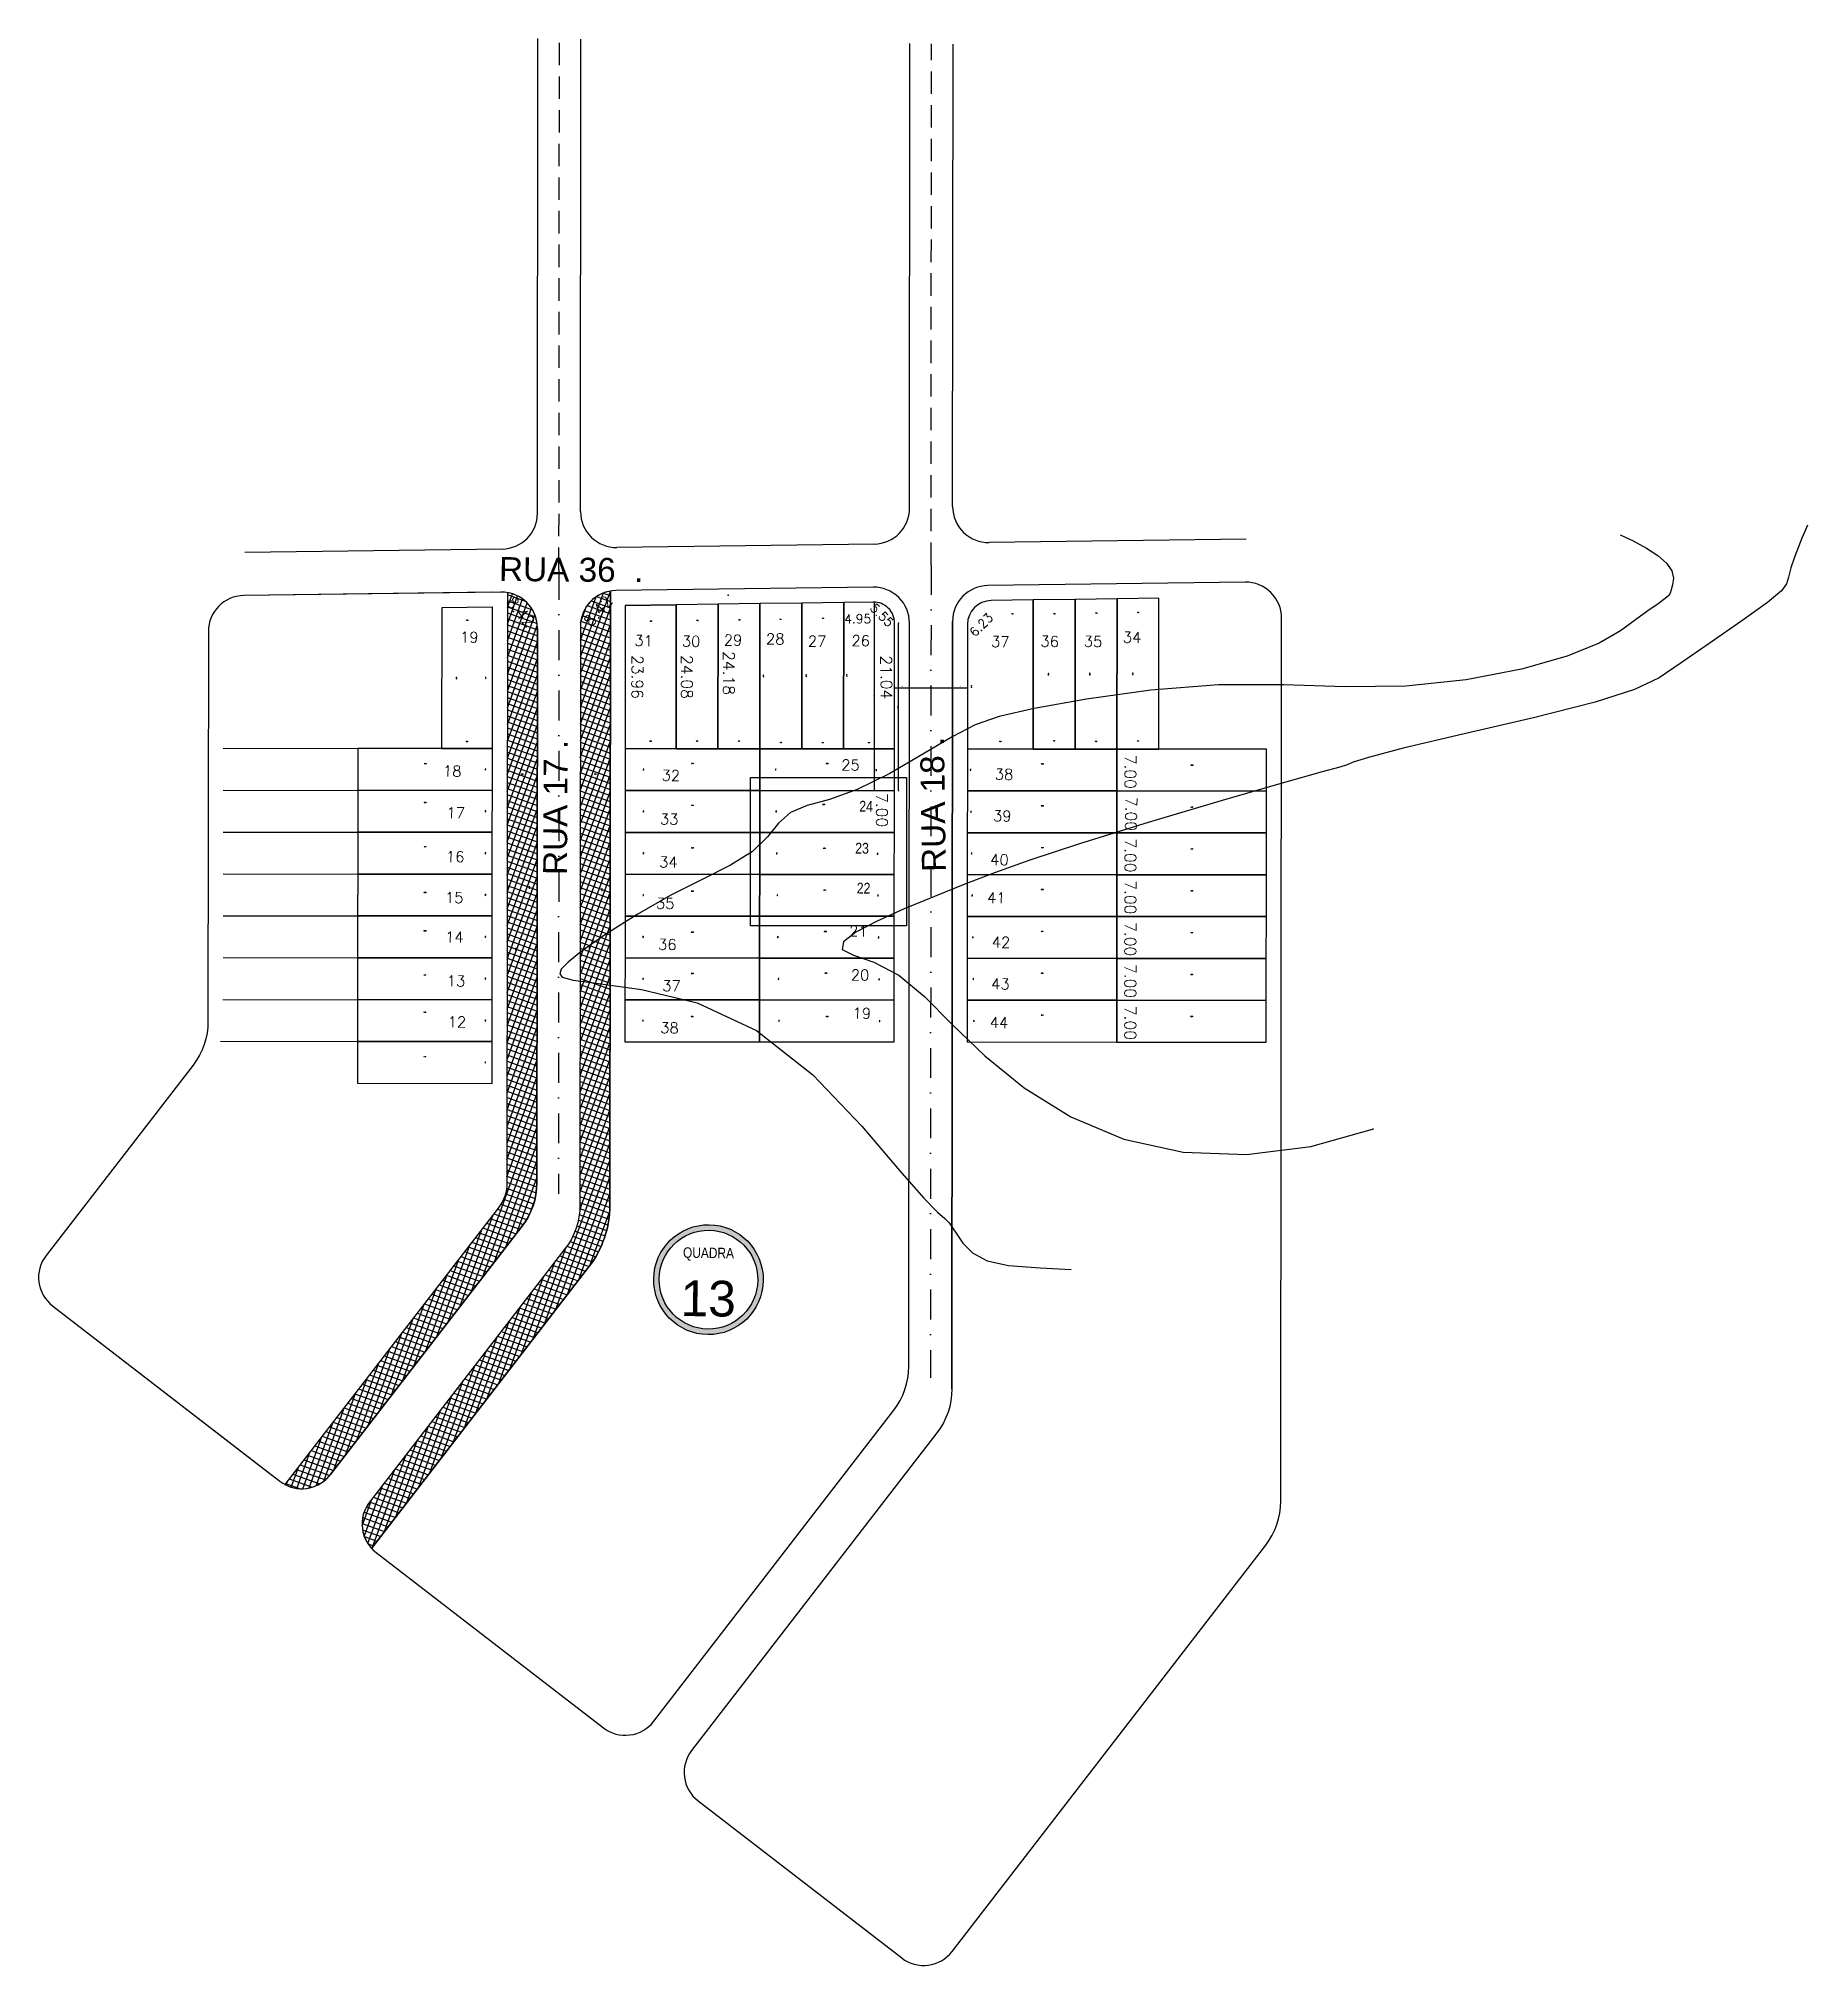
# Model space of a CAD drawing. Header units: millimetres. Extents: x 2718 to 3327, y 272 to 594.
# Drawn here: x 2718 to 3013.7, y 272 to 594.2 of the extents above; entities that cross this region are included whole.
import ezdxf
from ezdxf.enums import TextEntityAlignment as Align

# ---------------------------------------------------------------- set-up
doc = ezdxf.new("R2010")
doc.units = ezdxf.units.MM
doc.header["$MEASUREMENT"] = 0
for name, pattern in [('CONTINU', [0]), ('CONTINUO', [0]), ('DASHDOT', [1, 0.5, -0.25, 0, -0.25]), ('HIDDEN', [0.375, 0.25, -0.125])]:
    doc.linetypes.add(name, pattern=pattern)
doc.layers.get('0').update_dxf_attribs({"linetype": 'CONTINUOUS'})
doc.layers.get('DEFPOINTS').update_dxf_attribs({"linetype": 'CONTINUOUS'})
for name, color, linetype in [('AGT CI', 252, 'CONTINUOUS'), ('Bra-Rua Calçadas', 1, 'CONTINUOUS'), ('Calçada', 1, 'CONTINUOUS'), ('COTA', 7, 'CONTINUOUS'), ('EIXO DAS VIAS', 252, 'DASHDOT'), ('Lotes', 2, 'CONTINUOUS'), ('Nomes de Ruas', 3, 'CONTINUOUS'), ('Numero de lotes', 5, 'CONTINUOUS'), ('númeraçãoquadras', 4, 'CONTINUOUS'), ('projeção', 6, 'CONTINUOUS'), ('WAYPOINTS2', 7, 'CONTINUOUS'), ('Área Verde Alameda etc.', 92, 'CONTINUOUS')]:
    doc.layers.add(name, color=color, linetype=linetype)
doc.layers.add('E-Pen-C', color=4, linetype='CONTINUOUS', lineweight=15)
doc.layers.add('E-Pen-G', color=3, linetype='CONTINUOUS', lineweight=30)
doc.styles.add('arcad1', font='romans.shx')
doc.styles.add('ARIAL', font='arial.ttf', dxfattribs={"height": 2})
doc.styles.add('F2', font='ARIALN.TTF')
doc.styles.add('ROMANS', font='romans.shx', dxfattribs={"height": 0.1})
doc.styles.add('STYLE1', font='sanss___.ttf')
doc.dimstyles.new('BOLA100', dxfattribs={"dimscale": 0, "dimtxt": 1.9, "dimasz": 0.18, "dimexe": 0.18, "dimexo": 0.063, "dimgap": 0, "dimtad": 1, "dimzin": 4, "dimdsep": 46, "dimtxsty": 'ROMANS', "dimcen": 0.09, "dimse1": 1, "dimse2": 1, "dimsd1": 1, "dimsd2": 1, "dimclrt": 256, "dimaunit": 1, "dimadec": 4, "dimazin": 0, "dimtfac": 1.2, "dimtix": 1, "dimtmove": 2, "dimatfit": 3, "dimfxl": 1, "dimtvp": 2, "dimtolj": 1, "dimtzin": 4, "dimarcsym": 0})
doc.dimstyles.new('DIMENSION-1', dxfattribs={"dimtxt": 0.145, "dimasz": 0.07, "dimexe": 1, "dimexo": 0, "dimgap": 0.12, "dimtad": 1, "dimzin": 7, "dimdsep": 46, "dimtxsty": 'F2', "dimblk1": 'TRACO', "dimblk2": 'TRACO', "dimsah": 1, "dimcen": 1, "dimse1": 1, "dimse2": 1, "dimclrd": 4, "dimclre": 256, "dimclrt": 4, "dimadec": 8, "dimazin": 0, "dimtfac": 1, "dimtix": 1, "dimtmove": 2, "dimatfit": 3, "dimldrblk": 'TRACO', "dimfxl": 1, "dimtolj": 1, "dimtzin": 0, "dimarcsym": 0})
pattern_1 = [(70.06550867, (-309612.7063, -9592508.577), (-0.8954291075, 0.32475061731), []), (160.06550867, (-309612.7063, -9592508.577), (-0.32475061731, -0.8954291075), [])]

msp = doc.modelspace()

# ---------------------------------------------------------------- texts
at = {"layer": 'COTA', "color": 7, "style": 'ROMANS'}
msp.add_text('7.00', height=1.9, rotation=269.17185, dxfattribs=at).set_placement((2899.769, 467.43, -51.854))
at = {"layer": 'COTA', "color": 7, "attachment_point": 5, "style": 'ROMANS'}
for s, insert, char_height, rotation in [('\\A1;8.42', (2798.634, 498.366), 1.9, 310.15297), ('\\A1;8.42', (2811.568, 498.512), 1.9, 49.74703), ('\\A1;5.55', (2859.026, 497.805), 1.5, 315.35764), ('\\A1;5.55', (2859.026, 497.805, -51.854), 1.5, 315.35764), ('\\A1;4.95', (2854.982, 497.194), 1.5, 0.76528), ('\\A1;4.95', (2854.982, 497.194, -51.854), 1.5, 0.76528), ('\\A1;6.23', (2875.635, 496.191), 1.5, 45.35764), ('\\A1;6.23', (2875.635, 496.191, -51.854), 1.5, 45.35764), ('\\A1;23.96', (2818.144, 487.467), 1.9, 269.86029), ('\\A1;24.08', (2826.423, 487.48), 1.9, 269.95), ('\\A1;24.18', (2833.44, 488.127), 1.9, 269.95), ('\\A1;21.04', (2859.768, 487.415), 1.9, 270.76528), ('\\A1;7.00', (2900.558, 471.618), 1.9, 269.98713), ('\\A1;7.00', (2859.026, 465.205, -51.854), 1.9, 269.95), ('\\A1;7.00', (2900.555, 457.619), 1.9, 269.98713), ('\\A1;7.00', (2900.553, 450.62), 1.9, 269.98713), ('\\A1;7.00', (2900.552, 443.621), 1.9, 269.98713), ('\\A1;7.00', (2900.55, 436.622), 1.9, 269.98713), ('\\A1;7.00', (2900.549, 429.622), 1.9, 269.98713)]:
    msp.add_mtext(s, dxfattribs=dict(at, insert=insert, char_height=char_height, rotation=rotation))
at = {"layer": 'Nomes de Ruas', "color": 7, "extrusion": (-0.084259, 0.020184, 0.996239), "style": 'ARIAL'}
msp.add_text('RUA 36  .', height=4, rotation=102.96746, dxfattribs=at).set_placement((-1145.45, 2602.298, -226.323), align=Align.MIDDLE_CENTER)
at = {"layer": 'Nomes de Ruas', "color": 7, "extrusion": (-0.018269, -0.084695, 0.996239), "style": 'ARIAL'}
msp.add_text('RUA 18 .', height=4, rotation=102.96746, dxfattribs=at).set_placement((2704.792, 1056.472, -90.25), align=Align.MIDDLE_CENTER)
at = {"layer": 'Nomes de Ruas', "color": 7, "extrusion": (-0.019863, -0.084336, 0.996239), "style": 'ARIAL'}
msp.add_text('RUA 17 .', height=4, rotation=102.96746, dxfattribs=at).set_placement((2623.001, 1092.192, -93.356), align=Align.MIDDLE_CENTER)
at = {"layer": 'Numero de lotes', "color": 7, "style": 'arcad1'}
for s, p in [('19', (2790.051, 494.123, 103.708)), ('31', (2819.211, 493.544, 103.708)), ('30', (2827.135, 493.436, 103.708)), ('29', (2834.139, 493.633, 103.708)), ('28', (2841.192, 493.828, 103.708)), ('27', (2848.188, 493.441, 103.708)), ('26', (2855.483, 493.536, 103.708)), ('37', (2878.817, 493.369, 103.708)), ('36', (2887.069, 493.42, 103.708)), ('35', (2894.315, 493.414, 103.708)), ('34', (2900.842, 494.09, 103.708)), ('18', (2787.198, 471.739, 103.708)), ('32', (2823.742, 471.004, 103.708)), ('25', (2853.772, 472.746, 103.708)), ('38', (2879.445, 471.192, 103.708)), ('17', (2787.793, 464.745, 103.708)), ('33', (2823.471, 463.693, 103.708)), ('39', (2879.141, 464.233, 103.708)), ('16', (2787.693, 457.413, 103.708)), ('40', (2878.677, 456.905, 103.708)), ('34', (2823.345, 456.506, 103.708)), ('15', (2787.539, 450.571, 103.708)), ('41', (2878.144, 450.532, 103.708)), ('35', (2822.805, 449.6, 103.708)), ('14', (2787.571, 443.97, 103.708)), ('21', (2855.087, 445, 103.708)), ('36', (2823.157, 442.741, 103.708)), ('42', (2878.934, 443.102, 103.708)), ('20', (2855.374, 437.638, 103.708)), ('13', (2787.838, 436.633, 103.708)), ('37', (2823.845, 435.818, 103.708)), ('43', (2878.839, 436.129, 103.708)), ('19', (2855.674, 431.245, 103.708)), ('12', (2787.99, 429.787, 103.708)), ('38', (2823.526, 428.798, 103.708)), ('44', (2878.594, 429.668, 103.708))]:
    msp.add_text(s, height=1.8, rotation=359.22008, dxfattribs=at).set_placement(p, align=Align.MIDDLE_CENTER)
at = {"layer": 'Numero de lotes', "color": 1, "style": 'F2'}
for s, p in [('24', (2856.388, 465.845, 103.708)), ('23', (2855.703, 458.835, 103.708)), ('22', (2855.959, 452.153, 103.708))]:
    msp.add_text(s, height=1.8, rotation=359.22008, dxfattribs=at).set_placement(p, align=Align.MIDDLE_CENTER)

# ---------------------------------------------------------------- blocks, each defined once
blk = doc.blocks.new('*D228')
at = {"layer": 'DEFPOINTS', "color": 0, "transparency": 16777216}
for p in [(2845.63, 499.83), (2852.63, 499.83), (2852.67, 497.26)]:
    blk.add_point(p, dxfattribs=at)
at = {"layer": 'COTA', "transparency": 16777216, "insert": (2849.17, 497.27), "char_height": 0.1, "attachment_point": 5, "rotation": 0.7653, "style": 'ROMANS'}
blk.add_mtext('\\A1;7.00', dxfattribs=at)
blk = doc.blocks.new('*D229')
at = {"layer": 'DEFPOINTS', "color": 0, "transparency": 16777216}
for p in [(2838.53, 500.21), (2845.53, 500.21), (2845.57, 497.11)]:
    blk.add_point(p, dxfattribs=at)
at = {"layer": 'COTA', "transparency": 16777216, "insert": (2842.07, 497.11), "char_height": 0.1, "attachment_point": 5, "rotation": 0.7653, "style": 'ROMANS'}
blk.add_mtext('\\A1;7.00', dxfattribs=at)
blk = doc.blocks.new('*D230')
at = {"layer": 'DEFPOINTS', "color": 0, "transparency": 16777216}
for p in [(2836.34, 499.73), (2836.32, 475.45), (2839.32, 475.49)]:
    blk.add_point(p, dxfattribs=at)
at = {"layer": 'COTA', "transparency": 16777216, "insert": (2839.21, 487.63), "char_height": 0.1, "attachment_point": 5, "rotation": 270.7653, "style": 'ROMANS'}
blk.add_mtext('\\A1;24.27', dxfattribs=at)
blk = doc.blocks.new('*D231')
at = {"layer": 'DEFPOINTS', "color": 0, "transparency": 16777216}
for p in [(2843.34, 499.82), (2843.32, 475.45), (2846.48, 475.49)]:
    blk.add_point(p, dxfattribs=at)
at = {"layer": 'COTA', "transparency": 16777216, "insert": (2846.36, 487.68), "char_height": 0.1, "attachment_point": 5, "rotation": 270.7653, "style": 'ROMANS'}
blk.add_mtext('\\A1;24.37', dxfattribs=at)
blk = doc.blocks.new('*D232')
at = {"layer": 'DEFPOINTS', "color": 0, "transparency": 16777216}
for p in [(2850.34, 499.92), (2850.32, 475.44), (2853.25, 475.48)]:
    blk.add_point(p, dxfattribs=at)
at = {"layer": 'COTA', "transparency": 16777216, "insert": (2853.14, 487.72), "char_height": 0.1, "attachment_point": 5, "rotation": 270.7653, "style": 'ROMANS'}
blk.add_mtext('\\A1;24.47', dxfattribs=at)
blk = doc.blocks.new('*D233')
at = {"layer": 'DEFPOINTS', "color": 0, "transparency": 16777216}
for p in [(2858.93, 475.43), (2858.08, 468.42), (2858.93, 468.43)]:
    blk.add_point(p, dxfattribs=at)
at = {"layer": 'COTA', "transparency": 16777216, "insert": (2858.08, 471.92), "char_height": 0.1, "attachment_point": 5, "rotation": 270.7653, "style": 'ROMANS'}
blk.add_mtext('\\A1;7.00', dxfattribs=at)
blk = doc.blocks.new('*D234')
at = {"layer": 'DEFPOINTS', "color": 0, "transparency": 16777216}
for p in [(2858.92, 461.43), (2858.27, 454.43), (2858.91, 454.43)]:
    blk.add_point(p, dxfattribs=at)
at = {"layer": 'COTA', "transparency": 16777216, "insert": (2858.27, 457.93), "char_height": 0.1, "attachment_point": 5, "rotation": 270.7653, "style": 'ROMANS'}
blk.add_mtext('\\A1;7.00', dxfattribs=at)
blk = doc.blocks.new('*D235')
at = {"layer": 'DEFPOINTS', "color": 0, "transparency": 16777216}
for p in [(2858.91, 454.43), (2858.36, 447.43), (2858.91, 447.43)]:
    blk.add_point(p, dxfattribs=at)
at = {"layer": 'COTA', "transparency": 16777216, "insert": (2858.36, 450.93), "char_height": 0.1, "attachment_point": 5, "rotation": 270.7653, "style": 'ROMANS'}
blk.add_mtext('\\A1;7.00', dxfattribs=at)
blk = doc.blocks.new('*D236')
at = {"layer": 'DEFPOINTS', "color": 0, "transparency": 16777216}
for p in [(2858.91, 447.43), (2858.45, 440.43), (2858.9, 440.43)]:
    blk.add_point(p, dxfattribs=at)
at = {"layer": 'COTA', "transparency": 16777216, "insert": (2858.46, 443.93), "char_height": 0.1, "attachment_point": 5, "rotation": 270.7653, "style": 'ROMANS'}
blk.add_mtext('\\A1;7.00', dxfattribs=at)
blk = doc.blocks.new('*D237')
at = {"layer": 'DEFPOINTS', "color": 0, "transparency": 16777216}
for p in [(2858.9, 440.43), (2858.55, 433.43), (2858.9, 433.43)]:
    blk.add_point(p, dxfattribs=at)
at = {"layer": 'COTA', "transparency": 16777216, "insert": (2858.55, 436.93), "char_height": 0.1, "attachment_point": 5, "rotation": 270.7653, "style": 'ROMANS'}
blk.add_mtext('\\A1;7.00', dxfattribs=at)
blk = doc.blocks.new('*D238')
at = {"layer": 'DEFPOINTS', "color": 0, "transparency": 16777216}
for p in [(2858.9, 433.43), (2858.64, 426.43), (2858.89, 426.43)]:
    blk.add_point(p, dxfattribs=at)
at = {"layer": 'COTA', "transparency": 16777216, "insert": (2858.64, 429.93), "char_height": 0.1, "attachment_point": 5, "rotation": 270.7653, "style": 'ROMANS'}
blk.add_mtext('\\A1;7.00', dxfattribs=at)
blk = doc.blocks.new('*D239')
at = {"layer": 'DEFPOINTS', "color": 0, "transparency": 16777216}
for p in [(2838.57, 433.36), (2861.07, 433.34), (2861.11, 430.78)]:
    blk.add_point(p, dxfattribs=at)
at = {"layer": 'COTA', "transparency": 16777216, "insert": (2849.86, 430.68), "char_height": 0.1, "attachment_point": 5, "rotation": 0.7653, "style": 'ROMANS'}
blk.add_mtext('\\A1;22.50', dxfattribs=at)
blk = doc.blocks.new('*D240')
at = {"layer": 'DEFPOINTS', "color": 0, "transparency": 16777216}
for p in [(2838.38, 440.64), (2860.88, 440.62), (2860.91, 438.06)]:
    blk.add_point(p, dxfattribs=at)
at = {"layer": 'COTA', "transparency": 16777216, "insert": (2849.67, 437.96), "char_height": 0.1, "attachment_point": 5, "rotation": 0.7653, "style": 'ROMANS'}
blk.add_mtext('\\A1;22.50', dxfattribs=at)
blk = doc.blocks.new('*D241')
at = {"layer": 'DEFPOINTS', "color": 0, "transparency": 16777216}
for p in [(2838.29, 447.59), (2860.79, 447.57), (2860.82, 445.01)]:
    blk.add_point(p, dxfattribs=at)
at = {"layer": 'COTA', "transparency": 16777216, "insert": (2849.57, 444.91), "char_height": 0.1, "attachment_point": 5, "rotation": 0.7653, "style": 'ROMANS'}
blk.add_mtext('\\A1;22.50', dxfattribs=at)
blk = doc.blocks.new('*D242')
at = {"layer": 'DEFPOINTS', "color": 0, "transparency": 16777216}
for p in [(2838.19, 454.52), (2860.69, 454.5), (2860.73, 451.94)]:
    blk.add_point(p, dxfattribs=at)
at = {"layer": 'COTA', "transparency": 16777216, "insert": (2849.48, 451.84), "char_height": 0.1, "attachment_point": 5, "rotation": 0.7653, "style": 'ROMANS'}
blk.add_mtext('\\A1;22.50', dxfattribs=at)
blk = doc.blocks.new('*D243')
at = {"layer": 'DEFPOINTS', "color": 0, "transparency": 16777216}
for p in [(2838.1, 461.49), (2860.6, 461.47), (2860.64, 458.92)]:
    blk.add_point(p, dxfattribs=at)
at = {"layer": 'COTA', "transparency": 16777216, "insert": (2849.39, 458.82), "char_height": 0.1, "attachment_point": 5, "rotation": 0.7653, "style": 'ROMANS'}
blk.add_mtext('\\A1;22.50', dxfattribs=at)
blk = doc.blocks.new('*D244')
at = {"layer": 'DEFPOINTS', "color": 0, "transparency": 16777216}
for p in [(2838, 468.84), (2860.5, 468.82), (2860.54, 466.26)]:
    blk.add_point(p, dxfattribs=at)
at = {"layer": 'COTA', "transparency": 16777216, "insert": (2849.29, 466.16), "char_height": 0.1, "attachment_point": 5, "rotation": 0.7653, "style": 'ROMANS'}
blk.add_mtext('\\A1;22.50', dxfattribs=at)
blk = doc.blocks.new('*D245')
at = {"layer": 'DEFPOINTS', "color": 0, "transparency": 16777216}
for p in [(2891.33, 500.44), (2898.33, 500.44), (2898.36, 498.16)]:
    blk.add_point(p, dxfattribs=at)
at = {"layer": 'COTA', "transparency": 16777216, "insert": (2894.86, 498.16), "char_height": 0.1, "attachment_point": 5, "rotation": 0.7653, "style": 'ROMANS'}
blk.add_mtext('\\A1;7.00', dxfattribs=at)
blk = doc.blocks.new('*D246')
at = {"layer": 'DEFPOINTS', "color": 0, "transparency": 16777216}
for p in [(2877.28, 500.26), (2884.33, 500.35), (2884.37, 498.01)]:
    blk.add_point(p, dxfattribs=at)
at = {"layer": 'COTA', "transparency": 16777216, "insert": (2880.84, 498.01), "char_height": 0.1, "attachment_point": 5, "rotation": 0.7653, "style": 'ROMANS'}
blk.add_mtext('\\A1;7.06', dxfattribs=at)
blk = doc.blocks.new('*D247')
at = {"layer": 'DEFPOINTS', "color": 0, "transparency": 16777216}
for p in [(2884.33, 500.35), (2891.33, 500.34), (2891.37, 498.02)]:
    blk.add_point(p, dxfattribs=at)
at = {"layer": 'COTA', "transparency": 16777216, "insert": (2887.87, 498.02), "char_height": 0.1, "attachment_point": 5, "rotation": 0.7653, "style": 'ROMANS'}
blk.add_mtext('\\A1;7.00', dxfattribs=at)
blk = doc.blocks.new('*D248')
at = {"layer": 'DEFPOINTS', "color": 0, "transparency": 16777216}
for p in [(2884.33, 500.35), (2884.31, 475.42), (2886.97, 475.46)]:
    blk.add_point(p, dxfattribs=at)
at = {"layer": 'COTA', "transparency": 16777216, "insert": (2886.86, 487.92), "char_height": 0.1, "attachment_point": 5, "rotation": 270.7653, "style": 'ROMANS'}
blk.add_mtext('\\A1;24.92', dxfattribs=at)
blk = doc.blocks.new('*D249')
at = {"layer": 'DEFPOINTS', "color": 0, "transparency": 16777216}
for p in [(2891.33, 500.44), (2891.31, 475.42), (2893.87, 475.45)]:
    blk.add_point(p, dxfattribs=at)
at = {"layer": 'COTA', "transparency": 16777216, "insert": (2893.76, 487.96), "char_height": 0.1, "attachment_point": 5, "rotation": 270.7653, "style": 'ROMANS'}
blk.add_mtext('\\A1;25.02', dxfattribs=at)
blk = doc.blocks.new('*D250')
at = {"layer": 'DEFPOINTS', "color": 0, "transparency": 16777216}
for p in [(2898.33, 500.54), (2898.31, 475.41), (2901.07, 475.45)]:
    blk.add_point(p, dxfattribs=at)
at = {"layer": 'COTA', "transparency": 16777216, "insert": (2900.95, 488.01), "char_height": 0.1, "attachment_point": 5, "rotation": 270.7653, "style": 'ROMANS'}
blk.add_mtext('\\A1;25.12', dxfattribs=at)
blk = doc.blocks.new('*D251')
at = {"layer": 'DEFPOINTS', "color": 0, "transparency": 16777216}
for p in [(2871.26, 496.25), (2871.25, 475.42), (2874.07, 475.46)]:
    blk.add_point(p, dxfattribs=at)
at = {"layer": 'COTA', "transparency": 16777216, "insert": (2873.98, 485.87), "char_height": 0.1, "attachment_point": 5, "rotation": 270.7653, "style": 'ROMANS'}
blk.add_mtext('\\A1;20.83', dxfattribs=at)
blk = doc.blocks.new('*D252')
at = {"layer": 'DEFPOINTS', "color": 0, "transparency": 16777216}
for p in [(2873.31, 475.43), (2898.31, 475.41), (2898.34, 473.04)]:
    blk.add_point(p, dxfattribs=at)
at = {"layer": 'COTA', "transparency": 16777216, "insert": (2885.85, 472.93), "char_height": 0.1, "attachment_point": 5, "rotation": 0.7653, "style": 'ROMANS'}
blk.add_mtext('\\A1;25.00', dxfattribs=at)
blk = doc.blocks.new('*D253')
at = {"layer": 'DEFPOINTS', "color": 0, "transparency": 16777216}
for p in [(2898.31, 475.41), (2923.31, 475.39), (2923.35, 472.83)]:
    blk.add_point(p, dxfattribs=at)
at = {"layer": 'COTA', "transparency": 16777216, "insert": (2910.85, 472.71), "char_height": 0.1, "attachment_point": 5, "rotation": 0.7653, "style": 'ROMANS'}
blk.add_mtext('\\A1;25.00', dxfattribs=at)
blk = doc.blocks.new('*D254')
at = {"layer": 'DEFPOINTS', "color": 0, "transparency": 16777216}
for p in [(2838.61, 475.46), (2838.61, 468.46), (2841.26, 468.5)]:
    blk.add_point(p, dxfattribs=at)
at = {"layer": 'COTA', "transparency": 16777216, "insert": (2841.26, 472), "char_height": 0.1, "attachment_point": 5, "rotation": 270.7653, "style": 'ROMANS'}
blk.add_mtext('\\A1;7.00', dxfattribs=at)
blk = doc.blocks.new('*D255')
at = {"layer": 'DEFPOINTS', "color": 0, "transparency": 16777216}
for p in [(2838.61, 468.46), (2838.6, 461.46), (2841.35, 461.5)]:
    blk.add_point(p, dxfattribs=at)
at = {"layer": 'COTA', "transparency": 16777216, "insert": (2841.35, 465), "char_height": 0.1, "attachment_point": 5, "rotation": 270.7653, "style": 'ROMANS'}
blk.add_mtext('\\A1;7.00', dxfattribs=at)
blk = doc.blocks.new('*D256')
at = {"layer": 'DEFPOINTS', "color": 0, "transparency": 16777216}
for p in [(2838.6, 461.46), (2838.59, 454.46), (2841.44, 454.5)]:
    blk.add_point(p, dxfattribs=at)
at = {"layer": 'COTA', "transparency": 16777216, "insert": (2841.45, 458), "char_height": 0.1, "attachment_point": 5, "rotation": 270.7653, "style": 'ROMANS'}
blk.add_mtext('\\A1;7.00', dxfattribs=at)
blk = doc.blocks.new('*D257')
at = {"layer": 'DEFPOINTS', "color": 0, "transparency": 16777216}
for p in [(2838.59, 454.46), (2838.59, 447.46), (2841.54, 447.5)]:
    blk.add_point(p, dxfattribs=at)
at = {"layer": 'COTA', "transparency": 16777216, "insert": (2841.54, 451), "char_height": 0.1, "attachment_point": 5, "rotation": 270.7653, "style": 'ROMANS'}
blk.add_mtext('\\A1;7.00', dxfattribs=at)
blk = doc.blocks.new('*D258')
at = {"layer": 'DEFPOINTS', "color": 0, "transparency": 16777216}
for p in [(2838.59, 447.46), (2838.58, 440.46), (2841.63, 440.5)]:
    blk.add_point(p, dxfattribs=at)
at = {"layer": 'COTA', "transparency": 16777216, "insert": (2841.63, 444), "char_height": 0.1, "attachment_point": 5, "rotation": 270.7653, "style": 'ROMANS'}
blk.add_mtext('\\A1;7.00', dxfattribs=at)
blk = doc.blocks.new('*D259')
at = {"layer": 'DEFPOINTS', "color": 0, "transparency": 16777216}
for p in [(2838.58, 440.46), (2838.58, 433.46), (2841.72, 433.51)]:
    blk.add_point(p, dxfattribs=at)
at = {"layer": 'COTA', "transparency": 16777216, "insert": (2841.73, 437.01), "char_height": 0.1, "attachment_point": 5, "rotation": 270.7653, "style": 'ROMANS'}
blk.add_mtext('\\A1;7.00', dxfattribs=at)
blk = doc.blocks.new('*D260')
at = {"layer": 'DEFPOINTS', "color": 0, "transparency": 16777216}
for p in [(2838.58, 433.46), (2838.57, 426.46), (2841.82, 426.51)]:
    blk.add_point(p, dxfattribs=at)
at = {"layer": 'COTA', "transparency": 16777216, "insert": (2841.82, 430.01), "char_height": 0.1, "attachment_point": 5, "rotation": 270.7653, "style": 'ROMANS'}
blk.add_mtext('\\A1;7.00', dxfattribs=at)
blk = doc.blocks.new('*D261')
at = {"layer": 'DEFPOINTS', "color": 0, "transparency": 16777216}
for p in [(2871.25, 475.42), (2871.24, 468.42), (2873.83, 468.46)]:
    blk.add_point(p, dxfattribs=at)
at = {"layer": 'COTA', "transparency": 16777216, "insert": (2873.83, 471.96), "char_height": 0.1, "attachment_point": 5, "rotation": 270.7653, "style": 'ROMANS'}
blk.add_mtext('\\A1;7.00', dxfattribs=at)
blk = doc.blocks.new('*D262')
at = {"layer": 'DEFPOINTS', "color": 0, "transparency": 16777216}
for p in [(2871.24, 468.42), (2871.23, 461.42), (2873.92, 461.46)]:
    blk.add_point(p, dxfattribs=at)
at = {"layer": 'COTA', "transparency": 16777216, "insert": (2873.92, 464.96), "char_height": 0.1, "attachment_point": 5, "rotation": 270.7653, "style": 'ROMANS'}
blk.add_mtext('\\A1;7.00', dxfattribs=at)
blk = doc.blocks.new('*D263')
at = {"layer": 'DEFPOINTS', "color": 0, "transparency": 16777216}
for p in [(2871.23, 461.42), (2871.23, 454.42), (2874.01, 454.46)]:
    blk.add_point(p, dxfattribs=at)
at = {"layer": 'COTA', "transparency": 16777216, "insert": (2874.02, 457.96), "char_height": 0.1, "attachment_point": 5, "rotation": 270.7653, "style": 'ROMANS'}
blk.add_mtext('\\A1;7.00', dxfattribs=at)
blk = doc.blocks.new('*D264')
at = {"layer": 'DEFPOINTS', "color": 0, "transparency": 16777216}
for p in [(2871.23, 454.42), (2871.22, 447.42), (2874.11, 447.46)]:
    blk.add_point(p, dxfattribs=at)
at = {"layer": 'COTA', "transparency": 16777216, "insert": (2874.11, 450.96), "char_height": 0.1, "attachment_point": 5, "rotation": 270.7653, "style": 'ROMANS'}
blk.add_mtext('\\A1;7.00', dxfattribs=at)
blk = doc.blocks.new('*D265')
at = {"layer": 'DEFPOINTS', "color": 0, "transparency": 16777216}
for p in [(2871.22, 447.42), (2871.22, 440.42), (2874.2, 440.46)]:
    blk.add_point(p, dxfattribs=at)
at = {"layer": 'COTA', "transparency": 16777216, "insert": (2874.21, 443.96), "char_height": 0.1, "attachment_point": 5, "rotation": 270.7653, "style": 'ROMANS'}
blk.add_mtext('\\A1;7.00', dxfattribs=at)
blk = doc.blocks.new('*D266')
at = {"layer": 'DEFPOINTS', "color": 0, "transparency": 16777216}
for p in [(2871.22, 440.42), (2871.21, 433.42), (2874.3, 433.47)]:
    blk.add_point(p, dxfattribs=at)
at = {"layer": 'COTA', "transparency": 16777216, "insert": (2874.3, 436.97), "char_height": 0.1, "attachment_point": 5, "rotation": 270.7653, "style": 'ROMANS'}
blk.add_mtext('\\A1;7.00', dxfattribs=at)
blk = doc.blocks.new('*D267')
at = {"layer": 'DEFPOINTS', "color": 0, "transparency": 16777216}
for p in [(2871.21, 433.42), (2871.2, 426.42), (2874.39, 426.47)]:
    blk.add_point(p, dxfattribs=at)
at = {"layer": 'COTA', "transparency": 16777216, "insert": (2874.39, 429.97), "char_height": 0.1, "attachment_point": 5, "rotation": 270.7653, "style": 'ROMANS'}
blk.add_mtext('\\A1;7.00', dxfattribs=at)
blk = doc.blocks.new('*D268')
at = {"layer": 'DEFPOINTS', "color": 0, "transparency": 16777216}
for p in [(2873.31, 468.43), (2898.31, 468.41), (2898.34, 466.04)]:
    blk.add_point(p, dxfattribs=at)
at = {"layer": 'COTA', "transparency": 16777216, "insert": (2885.84, 465.93), "char_height": 0.1, "attachment_point": 5, "rotation": 0.7653, "style": 'ROMANS'}
blk.add_mtext('\\A1;25.00', dxfattribs=at)
blk = doc.blocks.new('*D269')
at = {"layer": 'DEFPOINTS', "color": 0, "transparency": 16777216}
for p in [(2898.31, 468.41), (2923.31, 468.39), (2923.34, 465.83)]:
    blk.add_point(p, dxfattribs=at)
at = {"layer": 'COTA', "transparency": 16777216, "insert": (2910.84, 465.71), "char_height": 0.1, "attachment_point": 5, "rotation": 0.7653, "style": 'ROMANS'}
blk.add_mtext('\\A1;25.00', dxfattribs=at)
blk = doc.blocks.new('*D270')
at = {"layer": 'DEFPOINTS', "color": 0, "transparency": 16777216}
for p in [(2873.3, 461.43), (2898.3, 461.41), (2898.33, 459.04)]:
    blk.add_point(p, dxfattribs=at)
at = {"layer": 'COTA', "transparency": 16777216, "insert": (2885.83, 458.93), "char_height": 0.1, "attachment_point": 5, "rotation": 0.7653, "style": 'ROMANS'}
blk.add_mtext('\\A1;25.00', dxfattribs=at)
blk = doc.blocks.new('*D271')
at = {"layer": 'DEFPOINTS', "color": 0, "transparency": 16777216}
for p in [(2898.3, 461.41), (2923.3, 461.39), (2923.33, 458.83)]:
    blk.add_point(p, dxfattribs=at)
at = {"layer": 'COTA', "transparency": 16777216, "insert": (2910.84, 458.71), "char_height": 0.1, "attachment_point": 5, "rotation": 0.7653, "style": 'ROMANS'}
blk.add_mtext('\\A1;25.00', dxfattribs=at)
blk = doc.blocks.new('*D272')
at = {"layer": 'DEFPOINTS', "color": 0, "transparency": 16777216}
for p in [(2873.29, 454.43), (2898.29, 454.41), (2898.33, 452.04)]:
    blk.add_point(p, dxfattribs=at)
at = {"layer": 'COTA', "transparency": 16777216, "insert": (2885.83, 451.93), "char_height": 0.1, "attachment_point": 5, "rotation": 0.7653, "style": 'ROMANS'}
blk.add_mtext('\\A1;25.00', dxfattribs=at)
blk = doc.blocks.new('*D273')
at = {"layer": 'DEFPOINTS', "color": 0, "transparency": 16777216}
for p in [(2898.29, 454.41), (2923.29, 454.39), (2923.33, 451.83)]:
    blk.add_point(p, dxfattribs=at)
at = {"layer": 'COTA', "transparency": 16777216, "insert": (2910.83, 451.71), "char_height": 0.1, "attachment_point": 5, "rotation": 0.7653, "style": 'ROMANS'}
blk.add_mtext('\\A1;25.00', dxfattribs=at)
blk = doc.blocks.new('*D274')
at = {"layer": 'DEFPOINTS', "color": 0, "transparency": 16777216}
for p in [(2873.29, 447.43), (2898.29, 447.41), (2898.32, 445.04)]:
    blk.add_point(p, dxfattribs=at)
at = {"layer": 'COTA', "transparency": 16777216, "insert": (2885.82, 444.93), "char_height": 0.1, "attachment_point": 5, "rotation": 0.7653, "style": 'ROMANS'}
blk.add_mtext('\\A1;25.00', dxfattribs=at)
blk = doc.blocks.new('*D275')
at = {"layer": 'DEFPOINTS', "color": 0, "transparency": 16777216}
for p in [(2898.29, 447.41), (2923.29, 447.39), (2923.32, 444.83)]:
    blk.add_point(p, dxfattribs=at)
at = {"layer": 'COTA', "transparency": 16777216, "insert": (2910.82, 444.71), "char_height": 0.1, "attachment_point": 5, "rotation": 0.7653, "style": 'ROMANS'}
blk.add_mtext('\\A1;25.00', dxfattribs=at)
blk = doc.blocks.new('*D276')
at = {"layer": 'DEFPOINTS', "color": 0, "transparency": 16777216}
for p in [(2873.28, 440.43), (2898.28, 440.41), (2898.31, 438.04)]:
    blk.add_point(p, dxfattribs=at)
at = {"layer": 'COTA', "transparency": 16777216, "insert": (2885.82, 437.93), "char_height": 0.1, "attachment_point": 5, "rotation": 0.7653, "style": 'ROMANS'}
blk.add_mtext('\\A1;25.00', dxfattribs=at)
blk = doc.blocks.new('*D277')
at = {"layer": 'DEFPOINTS', "color": 0, "transparency": 16777216}
for p in [(2898.28, 440.41), (2923.28, 440.39), (2923.32, 437.83)]:
    blk.add_point(p, dxfattribs=at)
at = {"layer": 'COTA', "transparency": 16777216, "insert": (2910.82, 437.71), "char_height": 0.1, "attachment_point": 5, "rotation": 0.7653, "style": 'ROMANS'}
blk.add_mtext('\\A1;25.00', dxfattribs=at)
blk = doc.blocks.new('*D278')
at = {"layer": 'DEFPOINTS', "color": 0, "transparency": 16777216}
for p in [(2873.28, 433.43), (2898.28, 433.41), (2898.31, 431.04)]:
    blk.add_point(p, dxfattribs=at)
at = {"layer": 'COTA', "transparency": 16777216, "insert": (2885.81, 430.93), "char_height": 0.1, "attachment_point": 5, "rotation": 0.7653, "style": 'ROMANS'}
blk.add_mtext('\\A1;25.00', dxfattribs=at)
blk = doc.blocks.new('*D279')
at = {"layer": 'DEFPOINTS', "color": 0, "transparency": 16777216}
for p in [(2898.28, 433.41), (2923.28, 433.39), (2923.31, 430.83)]:
    blk.add_point(p, dxfattribs=at)
at = {"layer": 'COTA', "transparency": 16777216, "insert": (2910.81, 430.71), "char_height": 0.1, "attachment_point": 5, "rotation": 0.7653, "style": 'ROMANS'}
blk.add_mtext('\\A1;25.00', dxfattribs=at)
blk = doc.blocks.new('*D280')
at = {"layer": 'DEFPOINTS', "color": 0, "transparency": 16777216}
for p in [(2838.61, 475.46), (2845.61, 476.45), (2845.61, 475.46)]:
    blk.add_point(p, dxfattribs=at)
at = {"layer": 'COTA', "transparency": 16777216, "insert": (2842.11, 476.5), "char_height": 0.1, "attachment_point": 5, "rotation": 359.95, "style": 'ROMANS'}
blk.add_mtext('\\A1;7.00', dxfattribs=at)
blk = doc.blocks.new('*D281')
at = {"layer": 'DEFPOINTS', "color": 0, "transparency": 16777216}
for p in [(2845.61, 475.46), (2852.61, 476.44), (2852.61, 475.45)]:
    blk.add_point(p, dxfattribs=at)
at = {"layer": 'COTA', "transparency": 16777216, "insert": (2849.11, 476.49), "char_height": 0.1, "attachment_point": 5, "rotation": 359.95, "style": 'ROMANS'}
blk.add_mtext('\\A1;7.00', dxfattribs=at)
blk = doc.blocks.new('*D282')
at = {"layer": 'DEFPOINTS', "color": 0, "transparency": 16777216}
for p in [(2852.61, 475.45), (2861.11, 476.43), (2861.11, 475.44)]:
    blk.add_point(p, dxfattribs=at)
at = {"layer": 'COTA', "transparency": 16777216, "insert": (2856.86, 476.49), "char_height": 0.1, "attachment_point": 5, "rotation": 359.95, "style": 'ROMANS'}
blk.add_mtext('\\A1;8.50', dxfattribs=at)
blk = doc.blocks.new('*D283')
at = {"layer": 'DEFPOINTS', "color": 0, "transparency": 16777216}
for p in [(2884.31, 475.42), (2891.31, 476.72), (2891.31, 475.42)]:
    blk.add_point(p, dxfattribs=at)
at = {"layer": 'COTA', "transparency": 16777216, "insert": (2887.81, 476.77), "char_height": 0.1, "attachment_point": 5, "rotation": 359.95, "style": 'ROMANS'}
blk.add_mtext('\\A1;7.00', dxfattribs=at)
blk = doc.blocks.new('*D284')
at = {"layer": 'DEFPOINTS', "color": 0, "transparency": 16777216}
for p in [(2898.31, 475.41), (2905.31, 476.71), (2905.31, 475.41)]:
    blk.add_point(p, dxfattribs=at)
at = {"layer": 'COTA', "transparency": 16777216, "insert": (2901.81, 476.76), "char_height": 0.1, "attachment_point": 5, "rotation": 359.95, "style": 'ROMANS'}
blk.add_mtext('\\A1;7.00', dxfattribs=at)
blk = doc.blocks.new('*D285')
at = {"layer": 'DEFPOINTS', "color": 0, "transparency": 16777216}
for p in [(2792.79, 426.5), (2793.87, 426.5), (2793.86, 419.5)]:
    blk.add_point(p, dxfattribs=at)
at = {"layer": 'COTA', "transparency": 16777216, "insert": (2792.73, 423), "char_height": 0.1, "attachment_point": 5, "rotation": 89.95, "style": 'ROMANS'}
blk.add_mtext('\\A1;7.00', dxfattribs=at)
blk = doc.blocks.new('*D286')
at = {"layer": 'DEFPOINTS', "color": 0, "transparency": 16777216}
for p in [(2792.79, 433.5), (2793.88, 433.5), (2793.87, 426.5)]:
    blk.add_point(p, dxfattribs=at)
at = {"layer": 'COTA', "transparency": 16777216, "insert": (2792.74, 430), "char_height": 0.1, "attachment_point": 5, "rotation": 89.95, "style": 'ROMANS'}
blk.add_mtext('\\A1;7.00', dxfattribs=at)
blk = doc.blocks.new('*D287')
at = {"layer": 'DEFPOINTS', "color": 0, "transparency": 16777216}
for p in [(2792.8, 440.5), (2793.88, 440.5), (2793.88, 433.5)]:
    blk.add_point(p, dxfattribs=at)
at = {"layer": 'COTA', "transparency": 16777216, "insert": (2792.74, 437), "char_height": 0.1, "attachment_point": 5, "rotation": 89.95, "style": 'ROMANS'}
blk.add_mtext('\\A1;7.00', dxfattribs=at)
blk = doc.blocks.new('*D288')
at = {"layer": 'DEFPOINTS', "color": 0, "transparency": 16777216}
for p in [(2792.8, 447.5), (2793.89, 447.5), (2793.88, 440.5)]:
    blk.add_point(p, dxfattribs=at)
at = {"layer": 'COTA', "transparency": 16777216, "insert": (2792.75, 444), "char_height": 0.1, "attachment_point": 5, "rotation": 89.95, "style": 'ROMANS'}
blk.add_mtext('\\A1;7.00', dxfattribs=at)
blk = doc.blocks.new('*D289')
at = {"layer": 'DEFPOINTS', "color": 0, "transparency": 16777216}
for p in [(2792.81, 454.5), (2793.89, 454.5), (2793.89, 447.5)]:
    blk.add_point(p, dxfattribs=at)
at = {"layer": 'COTA', "transparency": 16777216, "insert": (2792.76, 451), "char_height": 0.1, "attachment_point": 5, "rotation": 89.95, "style": 'ROMANS'}
blk.add_mtext('\\A1;7.00', dxfattribs=at)
blk = doc.blocks.new('*D290')
at = {"layer": 'DEFPOINTS', "color": 0, "transparency": 16777216}
for p in [(2792.82, 461.5), (2793.9, 461.5), (2793.89, 454.5)]:
    blk.add_point(p, dxfattribs=at)
at = {"layer": 'COTA', "transparency": 16777216, "insert": (2792.76, 458), "char_height": 0.1, "attachment_point": 5, "rotation": 89.95, "style": 'ROMANS'}
blk.add_mtext('\\A1;7.00', dxfattribs=at)
blk = doc.blocks.new('*D291')
at = {"layer": 'DEFPOINTS', "color": 0, "transparency": 16777216}
for p in [(2792.82, 468.5), (2793.91, 468.5), (2793.9, 461.5)]:
    blk.add_point(p, dxfattribs=at)
at = {"layer": 'COTA', "transparency": 16777216, "insert": (2792.77, 465), "char_height": 0.1, "attachment_point": 5, "rotation": 89.95, "style": 'ROMANS'}
blk.add_mtext('\\A1;7.00', dxfattribs=at)
blk = doc.blocks.new('*D292')
at = {"layer": 'DEFPOINTS', "color": 0, "transparency": 16777216}
for p in [(2792.83, 475.5), (2793.91, 475.5), (2793.91, 468.5)]:
    blk.add_point(p, dxfattribs=at)
at = {"layer": 'COTA', "transparency": 16777216, "insert": (2792.78, 472), "char_height": 0.1, "attachment_point": 5, "rotation": 89.95, "style": 'ROMANS'}
blk.add_mtext('\\A1;7.00', dxfattribs=at)
blk = doc.blocks.new('*D293')
at = {"layer": 'DEFPOINTS', "color": 0, "transparency": 16777216}
for p in [(2792.85, 499.14), (2793.93, 499.14), (2793.91, 475.5)]:
    blk.add_point(p, dxfattribs=at)
at = {"layer": 'COTA', "transparency": 16777216, "insert": (2792.79, 487.32), "char_height": 0.1, "attachment_point": 5, "rotation": 89.95, "style": 'ROMANS'}
blk.add_mtext('\\A1;23.64', dxfattribs=at)
blk = doc.blocks.new('*D294')
at = {"layer": 'DEFPOINTS', "color": 0, "transparency": 16777216}
for p in [(2771.41, 475.52), (2793.91, 475.5), (2793.94, 473.07)]:
    blk.add_point(p, dxfattribs=at)
at = {"layer": 'COTA', "transparency": 16777216, "insert": (2782.7, 472.97), "char_height": 0.1, "attachment_point": 5, "rotation": 0.7653, "style": 'ROMANS'}
blk.add_mtext('\\A1;22.50', dxfattribs=at)
blk = doc.blocks.new('*D295')
at = {"layer": 'DEFPOINTS', "color": 0, "transparency": 16777216}
for p in [(2771.39, 454.52), (2793.89, 454.5), (2793.89, 451.38)]:
    blk.add_point(p, dxfattribs=at)
at = {"layer": 'COTA', "transparency": 16777216, "insert": (2782.64, 451.44), "char_height": 0.1, "attachment_point": 5, "rotation": 359.95, "style": 'ROMANS'}
blk.add_mtext('\\A1;22.50', dxfattribs=at)
blk = doc.blocks.new('*D296')
at = {"layer": 'DEFPOINTS', "color": 0, "transparency": 16777216}
for p in [(2771.39, 447.52), (2793.89, 447.5), (2793.89, 444.96)]:
    blk.add_point(p, dxfattribs=at)
at = {"layer": 'COTA', "transparency": 16777216, "insert": (2782.64, 445.02), "char_height": 0.1, "attachment_point": 5, "rotation": 359.95, "style": 'ROMANS'}
blk.add_mtext('\\A1;22.50', dxfattribs=at)
blk = doc.blocks.new('*D297')
at = {"layer": 'DEFPOINTS', "color": 0, "transparency": 16777216}
for p in [(2771.38, 440.52), (2793.88, 440.5), (2793.88, 437.57)]:
    blk.add_point(p, dxfattribs=at)
at = {"layer": 'COTA', "transparency": 16777216, "insert": (2782.63, 437.63), "char_height": 0.1, "attachment_point": 5, "rotation": 359.95, "style": 'ROMANS'}
blk.add_mtext('\\A1;22.50', dxfattribs=at)
blk = doc.blocks.new('*D298')
at = {"layer": 'DEFPOINTS', "color": 0, "transparency": 16777216}
for p in [(2771.37, 426.52), (2793.87, 426.5), (2793.87, 423.92)]:
    blk.add_point(p, dxfattribs=at)
at = {"layer": 'COTA', "transparency": 16777216, "insert": (2782.62, 423.98), "char_height": 0.1, "attachment_point": 5, "rotation": 359.95, "style": 'ROMANS'}
blk.add_mtext('\\A1;22.50', dxfattribs=at)
blk = doc.blocks.new('*D299')
at = {"layer": 'DEFPOINTS', "color": 0, "transparency": 16777216}
for p in [(2785.43, 499.03), (2787.96, 499.03), (2785.41, 475.51)]:
    blk.add_point(p, dxfattribs=at)
at = {"layer": 'COTA', "transparency": 16777216, "insert": (2787.9, 487.27), "char_height": 0.1, "attachment_point": 5, "rotation": 89.95, "style": 'ROMANS'}
blk.add_mtext('\\A1;23.52', dxfattribs=at)
blk = doc.blocks.new('*D300')
at = {"layer": 'DEFPOINTS', "color": 0, "transparency": 16777216}
for p in [(2785.41, 475.51), (2793.91, 476.61), (2793.91, 475.5)]:
    blk.add_point(p, dxfattribs=at)
at = {"layer": 'COTA', "transparency": 16777216, "insert": (2789.66, 476.66), "char_height": 0.1, "attachment_point": 5, "rotation": 359.95, "style": 'ROMANS'}
blk.add_mtext('\\A1;8.50', dxfattribs=at)
blk = doc.blocks.new('*D301')
at = {"layer": 'DEFPOINTS', "color": 0, "transparency": 16777216}
for p in [(2785.43, 499.03), (2793.93, 499.14), (2793.96, 496.96)]:
    blk.add_point(p, dxfattribs=at)
at = {"layer": 'COTA', "transparency": 16777216, "insert": (2789.71, 496.95), "char_height": 0.1, "attachment_point": 5, "rotation": 0.7653, "style": 'ROMANS'}
blk.add_mtext('\\A1;8.50', dxfattribs=at)
blk = doc.blocks.new('*D302')
at = {"layer": 'DEFPOINTS', "color": 0, "transparency": 16777216}
for p in [(2816.11, 475.48), (2824.61, 476.7), (2824.61, 475.48)]:
    blk.add_point(p, dxfattribs=at)
at = {"layer": 'COTA', "transparency": 16777216, "insert": (2820.36, 476.75), "char_height": 0.1, "attachment_point": 5, "rotation": 359.95, "style": 'ROMANS'}
blk.add_mtext('\\A1;8.50', dxfattribs=at)
blk = doc.blocks.new('*D303')
at = {"layer": 'DEFPOINTS', "color": 0, "transparency": 16777216}
for p in [(2816.11, 475.48), (2838.61, 475.46), (2838.61, 472.96)]:
    blk.add_point(p, dxfattribs=at)
at = {"layer": 'COTA', "transparency": 16777216, "insert": (2827.36, 473.02), "char_height": 0.1, "attachment_point": 5, "rotation": 359.95, "style": 'ROMANS'}
blk.add_mtext('\\A1;22.50', dxfattribs=at)
blk = doc.blocks.new('*D304')
at = {"layer": 'DEFPOINTS', "color": 0, "transparency": 16777216}
for p in [(2816.11, 468.48), (2838.61, 468.46), (2838.6, 465.94)]:
    blk.add_point(p, dxfattribs=at)
at = {"layer": 'COTA', "transparency": 16777216, "insert": (2827.35, 466), "char_height": 0.1, "attachment_point": 5, "rotation": 359.95, "style": 'ROMANS'}
blk.add_mtext('\\A1;22.50', dxfattribs=at)
blk = doc.blocks.new('*D305')
at = {"layer": 'DEFPOINTS', "color": 0, "transparency": 16777216}
for p in [(2824.63, 499.55), (2816.13, 499.44), (2824.67, 496.83)]:
    blk.add_point(p, dxfattribs=at)
at = {"layer": 'COTA', "transparency": 16777216, "insert": (2820.42, 496.82), "char_height": 0.1, "attachment_point": 5, "rotation": 0.7653, "style": 'ROMANS'}
blk.add_mtext('\\A1;8.50', dxfattribs=at)
blk = doc.blocks.new('*D306')
at = {"layer": 'DEFPOINTS', "color": 0, "transparency": 16777216}
for p in [(2816.1, 461.48), (2838.6, 461.46), (2838.6, 458.83)]:
    blk.add_point(p, dxfattribs=at)
at = {"layer": 'COTA', "transparency": 16777216, "insert": (2827.35, 458.89), "char_height": 0.1, "attachment_point": 5, "rotation": 359.95, "style": 'ROMANS'}
blk.add_mtext('\\A1;22.50', dxfattribs=at)
blk = doc.blocks.new('*D307')
at = {"layer": 'DEFPOINTS', "color": 0, "transparency": 16777216}
for p in [(2816.09, 454.48), (2838.59, 454.46), (2838.59, 451.6)]:
    blk.add_point(p, dxfattribs=at)
at = {"layer": 'COTA', "transparency": 16777216, "insert": (2827.34, 451.66), "char_height": 0.1, "attachment_point": 5, "rotation": 359.95, "style": 'ROMANS'}
blk.add_mtext('\\A1;22.50', dxfattribs=at)
blk = doc.blocks.new('*D308')
at = {"layer": 'DEFPOINTS', "color": 0, "transparency": 16777216}
for p in [(2816.09, 447.48), (2838.59, 447.46), (2838.59, 444.73)]:
    blk.add_point(p, dxfattribs=at)
at = {"layer": 'COTA', "transparency": 16777216, "insert": (2827.34, 444.79), "char_height": 0.1, "attachment_point": 5, "rotation": 359.95, "style": 'ROMANS'}
blk.add_mtext('\\A1;22.50', dxfattribs=at)
blk = doc.blocks.new('*D309')
at = {"layer": 'DEFPOINTS', "color": 0, "transparency": 16777216}
for p in [(2816.08, 440.48), (2838.58, 440.46), (2838.58, 437.84)]:
    blk.add_point(p, dxfattribs=at)
at = {"layer": 'COTA', "transparency": 16777216, "insert": (2827.33, 437.9), "char_height": 0.1, "attachment_point": 5, "rotation": 359.95, "style": 'ROMANS'}
blk.add_mtext('\\A1;22.50', dxfattribs=at)
blk = doc.blocks.new('*D310')
at = {"layer": 'DEFPOINTS', "color": 0, "transparency": 16777216}
for p in [(2816.08, 433.48), (2838.58, 433.46), (2838.57, 430.63)]:
    blk.add_point(p, dxfattribs=at)
at = {"layer": 'COTA', "transparency": 16777216, "insert": (2827.32, 430.69), "char_height": 0.1, "attachment_point": 5, "rotation": 359.95, "style": 'ROMANS'}
blk.add_mtext('\\A1;22.50', dxfattribs=at)
blk = doc.blocks.new('*D311')
at = {"layer": 'DEFPOINTS', "color": 0, "transparency": 16777216}
for p in [(2816.08, 433.48), (2819.15, 433.48), (2816.07, 426.48)]:
    blk.add_point(p, dxfattribs=at)
at = {"layer": 'COTA', "transparency": 16777216, "insert": (2819.09, 429.98), "char_height": 0.1, "attachment_point": 5, "rotation": 89.8603, "style": 'ROMANS'}
blk.add_mtext('\\A1;7.00', dxfattribs=at)
blk = doc.blocks.new('*D312')
at = {"layer": 'DEFPOINTS', "color": 0, "transparency": 16777216}
for p in [(2816.08, 440.48), (2819.17, 440.48), (2816.08, 433.48)]:
    blk.add_point(p, dxfattribs=at)
at = {"layer": 'COTA', "transparency": 16777216, "insert": (2819.11, 436.98), "char_height": 0.1, "attachment_point": 5, "rotation": 89.8603, "style": 'ROMANS'}
blk.add_mtext('\\A1;7.00', dxfattribs=at)
blk = doc.blocks.new('*D313')
at = {"layer": 'DEFPOINTS', "color": 0, "transparency": 16777216}
for p in [(2816.09, 447.48), (2819.18, 447.48), (2816.08, 440.48)]:
    blk.add_point(p, dxfattribs=at)
at = {"layer": 'COTA', "transparency": 16777216, "insert": (2819.13, 443.98), "char_height": 0.1, "attachment_point": 5, "rotation": 89.8603, "style": 'ROMANS'}
blk.add_mtext('\\A1;7.00', dxfattribs=at)
blk = doc.blocks.new('*D314')
at = {"layer": 'DEFPOINTS', "color": 0, "transparency": 16777216}
for p in [(2816.09, 454.48), (2819.2, 454.48), (2816.09, 447.48)]:
    blk.add_point(p, dxfattribs=at)
at = {"layer": 'COTA', "transparency": 16777216, "insert": (2819.14, 450.98), "char_height": 0.1, "attachment_point": 5, "rotation": 89.8603, "style": 'ROMANS'}
blk.add_mtext('\\A1;7.00', dxfattribs=at)
blk = doc.blocks.new('*D315')
at = {"layer": 'DEFPOINTS', "color": 0, "transparency": 16777216}
for p in [(2816.1, 461.48), (2819.22, 461.48), (2816.09, 454.48)]:
    blk.add_point(p, dxfattribs=at)
at = {"layer": 'COTA', "transparency": 16777216, "insert": (2819.16, 457.98), "char_height": 0.1, "attachment_point": 5, "rotation": 89.8603, "style": 'ROMANS'}
blk.add_mtext('\\A1;7.00', dxfattribs=at)
blk = doc.blocks.new('*D316')
at = {"layer": 'DEFPOINTS', "color": 0, "transparency": 16777216}
for p in [(2816.11, 468.48), (2819.24, 468.48), (2816.1, 461.48)]:
    blk.add_point(p, dxfattribs=at)
at = {"layer": 'COTA', "transparency": 16777216, "insert": (2819.18, 464.98), "char_height": 0.1, "attachment_point": 5, "rotation": 89.8603, "style": 'ROMANS'}
blk.add_mtext('\\A1;7.00', dxfattribs=at)
blk = doc.blocks.new('*D317')
at = {"layer": 'DEFPOINTS', "color": 0, "transparency": 16777216}
for p in [(2816.11, 475.48), (2819.25, 475.48), (2816.11, 468.48)]:
    blk.add_point(p, dxfattribs=at)
at = {"layer": 'COTA', "transparency": 16777216, "insert": (2819.19, 471.98), "char_height": 0.1, "attachment_point": 5, "rotation": 89.8603, "style": 'ROMANS'}
blk.add_mtext('\\A1;7.00', dxfattribs=at)
blk = doc.blocks.new('*D318')
at = {"layer": 'DEFPOINTS', "color": 0, "transparency": 16777216}
for p in [(2824.61, 475.48), (2831.61, 476.69), (2831.61, 475.47)]:
    blk.add_point(p, dxfattribs=at)
at = {"layer": 'COTA', "transparency": 16777216, "insert": (2828.11, 476.75), "char_height": 0.1, "attachment_point": 5, "rotation": 359.95, "style": 'ROMANS'}
blk.add_mtext('\\A1;7.00', dxfattribs=at)
blk = doc.blocks.new('*D319')
at = {"layer": 'DEFPOINTS', "color": 0, "transparency": 16777216}
for p in [(2831.61, 475.47), (2838.61, 476.69), (2838.61, 475.46)]:
    blk.add_point(p, dxfattribs=at)
at = {"layer": 'COTA', "transparency": 16777216, "insert": (2835.11, 476.74), "char_height": 0.1, "attachment_point": 5, "rotation": 359.95, "style": 'ROMANS'}
blk.add_mtext('\\A1;7.00', dxfattribs=at)
blk = doc.blocks.new('*D320')
at = {"layer": 'DEFPOINTS', "color": 0, "transparency": 16777216}
for p in [(2824.63, 499.55), (2831.63, 499.65), (2831.67, 496.92)]:
    blk.add_point(p, dxfattribs=at)
at = {"layer": 'COTA', "transparency": 16777216, "insert": (2828.17, 496.92), "char_height": 0.1, "attachment_point": 5, "rotation": 0.7653, "style": 'ROMANS'}
blk.add_mtext('\\A1;7.00', dxfattribs=at)
blk = doc.blocks.new('*D321')
at = {"layer": 'DEFPOINTS', "color": 0, "transparency": 16777216}
for p in [(2831.63, 499.65), (2838.63, 499.74), (2838.67, 497.01)]:
    blk.add_point(p, dxfattribs=at)
at = {"layer": 'COTA', "transparency": 16777216, "insert": (2835.17, 497.02), "char_height": 0.1, "attachment_point": 5, "rotation": 0.7653, "style": 'ROMANS'}
blk.add_mtext('\\A1;7.00', dxfattribs=at)
blk = doc.blocks.new('*D322')
at = {"layer": 'DEFPOINTS', "color": 0, "transparency": 16777216}
for p in [(2891.31, 475.42, 51.85), (2898.31, 476.63), (2898.31, 475.41, 51.85)]:
    blk.add_point(p, dxfattribs=at)
at = {"layer": 'COTA', "transparency": 16777216, "insert": (2894.81, 476.69), "char_height": 0.1, "attachment_point": 5, "rotation": 359.95, "style": 'ROMANS'}
blk.add_mtext('\\A1;7.00', dxfattribs=at)
blk = doc.blocks.new('*D323')
at = {"layer": 'DEFPOINTS', "color": 0, "transparency": 16777216}
for p in [(2873.31, 475.43, 51.85), (2884.31, 476.65), (2884.31, 475.42, 51.85)]:
    blk.add_point(p, dxfattribs=at)
at = {"layer": 'COTA', "transparency": 16777216, "insert": (2878.81, 476.7), "char_height": 0.1, "attachment_point": 5, "rotation": 359.95, "style": 'ROMANS'}
blk.add_mtext('\\A1;11.00', dxfattribs=at)
blk = doc.blocks.new('*D324')
at = {"layer": 'DEFPOINTS', "color": 0, "transparency": 16777216}
for p in [(2771.38, 433.52, 51.85), (2793.88, 433.5, 51.85), (2793.87, 431.34)]:
    blk.add_point(p, dxfattribs=at)
at = {"layer": 'COTA', "transparency": 16777216, "insert": (2782.62, 431.4), "char_height": 0.1, "attachment_point": 5, "rotation": 359.95, "style": 'ROMANS'}
blk.add_mtext('\\A1;22.50', dxfattribs=at)
blk = doc.blocks.new('*D325')
at = {"layer": 'DEFPOINTS', "color": 0, "transparency": 16777216}
for p in [(2771.4, 461.52, 51.85), (2793.9, 461.5, 51.85), (2793.93, 459.19)]:
    blk.add_point(p, dxfattribs=at)
at = {"layer": 'COTA', "transparency": 16777216, "insert": (2782.68, 459.09), "char_height": 0.1, "attachment_point": 5, "rotation": 0.7653, "style": 'ROMANS'}
blk.add_mtext('\\A1;22.50', dxfattribs=at)
blk = doc.blocks.new('*D326')
at = {"layer": 'DEFPOINTS', "color": 0, "transparency": 16777216}
for p in [(2771.41, 468.52, 51.85), (2793.91, 468.5, 51.85), (2793.93, 466.58)]:
    blk.add_point(p, dxfattribs=at)
at = {"layer": 'COTA', "transparency": 16777216, "insert": (2782.68, 466.48), "char_height": 0.1, "attachment_point": 5, "rotation": 0.7653, "style": 'ROMANS'}
blk.add_mtext('\\A1;22.50', dxfattribs=at)
blk = doc.blocks.new('*D327')
at = {"layer": 'DEFPOINTS', "color": 0, "transparency": 16777216}
for p in [(2838.61, 475.46, 51.85), (2861.11, 475.44, 51.85), (2861.11, 472.94)]:
    blk.add_point(p, dxfattribs=at)
at = {"layer": 'COTA', "transparency": 16777216, "insert": (2849.86, 473), "char_height": 0.1, "attachment_point": 5, "rotation": 359.95, "style": 'ROMANS'}
blk.add_mtext('\\A1;22.50', dxfattribs=at)
blk = doc.blocks.new('*D328')
at = {"layer": 'DEFPOINTS', "color": 0, "transparency": 16777216}
for p in [(2898.33, 500.44, 51.85), (2905.33, 500.63, 51.85), (2905.37, 498.25)]:
    blk.add_point(p, dxfattribs=at)
at = {"layer": 'COTA', "transparency": 16777216, "insert": (2901.86, 498.26), "char_height": 0.1, "attachment_point": 5, "rotation": 0.7653, "style": 'ROMANS'}
blk.add_mtext('\\A1;7.00', dxfattribs=at)
blk = doc.blocks.new('*D329')
at = {"layer": 'DEFPOINTS', "color": 0, "transparency": 16777216}
for p in [(2796.41, 471.17), (2801.41, 471.17), (2801.41, 471.17)]:
    blk.add_point(p, dxfattribs=at)
at = {"layer": 'COTA', "transparency": 16777216, "insert": (2798.91, 471.22), "char_height": 0.1, "attachment_point": 5, "rotation": 359.95, "style": 'ROMANS'}
blk.add_mtext('\\A1;5.00', dxfattribs=at)
blk = doc.blocks.new('*D330')
at = {"layer": 'DEFPOINTS', "color": 0, "transparency": 16777216}
for p in [(2808.61, 471.16), (2813.61, 471.16), (2813.61, 471.16)]:
    blk.add_point(p, dxfattribs=at)
at = {"layer": 'COTA', "transparency": 16777216, "insert": (2811.11, 471.21), "char_height": 0.1, "attachment_point": 5, "rotation": 359.95, "style": 'ROMANS'}
blk.add_mtext('\\A1;5.00', dxfattribs=at)
blk = doc.blocks.new('*D331')
at = {"layer": 'DEFPOINTS', "color": 0, "transparency": 16777216}
for p in [(2796.44, 501.58), (2796.35, 402.92), (2798.52, 402.91)]:
    blk.add_point(p, dxfattribs=at)
at = {"layer": 'COTA', "transparency": 16777216, "insert": (2797.84, 441.93), "char_height": 0.1, "attachment_point": 5, "rotation": 89.95, "style": 'ROMANS'}
blk.add_mtext('\\A1;98.66', dxfattribs=at)
blk = doc.blocks.new('*D332')
at = {"layer": 'DEFPOINTS', "color": 0, "transparency": 16777216}
for p in [(2801.05, 495.66), (2801.43, 495.66), (2801.35, 402.91)]:
    blk.add_point(p, dxfattribs=at)
at = {"layer": 'COTA', "transparency": 16777216, "insert": (2800.1, 452.29), "char_height": 0.1, "attachment_point": 5, "rotation": 89.95, "style": 'ROMANS'}
blk.add_mtext('\\A1;92.75', dxfattribs=at)
blk = doc.blocks.new('*D333')
at = {"layer": 'DEFPOINTS', "color": 0, "transparency": 16777216}
for p in [(2808.63, 495.92), (2808.55, 399.14), (2810.73, 399.14)]:
    blk.add_point(p, dxfattribs=at)
at = {"layer": 'COTA', "transparency": 16777216, "insert": (2810.12, 442.17), "char_height": 0.1, "attachment_point": 5, "rotation": 89.95, "style": 'ROMANS'}
blk.add_mtext('\\A1;96.78', dxfattribs=at)
blk = doc.blocks.new('*D334')
at = {"layer": 'DEFPOINTS', "color": 0, "transparency": 16777216}
for p in [(2813.18, 501.84), (2813.64, 501.84), (2813.55, 399.14)]:
    blk.add_point(p, dxfattribs=at)
at = {"layer": 'COTA', "transparency": 16777216, "insert": (2812.23, 451.88), "char_height": 0.1, "attachment_point": 5, "rotation": 89.95, "style": 'ROMANS'}
blk.add_mtext('\\A1;102.70', dxfattribs=at)
blk = doc.blocks.new('NUM_quadra')
at = {"linetype": 'CONTINU'}
h = blk.add_hatch(color=7, dxfattribs=at)
edge = h.paths.add_edge_path(flags=17)
edge.add_arc((0, 0), 0.18, 0, 360)
edge = h.paths.add_edge_path()
edge.add_arc((0, 0), 0.2, 0, 360)
at = {"color": 7}
for radius in [0.2, 0.18]:
    blk.add_circle((0, 0), radius, dxfattribs=at)
at = {"color": 7, "insert": (-0.0942, 0.1167), "char_height": 0.038, "width": 0.2663, "attachment_point": 1, "style": 'F2'}
blk.add_mtext('QUADRA', dxfattribs=at)
at = {"color": 7, "style": 'STYLE1'}
blk.add_attdef('00', text='', height=0.13, dxfattribs=at).set_placement((0, -0.1066), align=Align.CENTER)
blk = doc.blocks.new('TRACO')
at = {"layer": 'E-Pen-C'}
for p, q in [((-1, 0), (1, 0)), ((0, 1), (0, -1))]:
    blk.add_line(p, q, dxfattribs=at)
at = {"layer": 'E-Pen-G'}
blk.add_line((-0.4, -0.4), (0.4, 0.4), dxfattribs=at)
blk = doc.blocks.new('*D335')
at = {"layer": 'COTA', "color": 4, "linetype": 'Continuous', "lineweight": -2, "transparency": 16777216}
blk.add_line((2861.82, 468.51), (2861.82, 496.42), dxfattribs=at)
at = {"layer": 'DEFPOINTS', "color": 0, "linetype": 'Continuous', "transparency": 16777216}
for p in [(2861.13, 496.49), (2861.82, 496.49), (2861.11, 468.44)]:
    blk.add_point(p, dxfattribs=at)
at = {"layer": 'COTA', "color": 4, "linetype": 'Continuous', "lineweight": -2, "transparency": 16777216, "xscale": 0.07, "yscale": 0.07, "zscale": 0.07}
for p, rotation in [((2861.82, 496.49), 90), ((2861.82, 468.44), 270)]:
    blk.add_blockref('TRACO', p, dxfattribs=dict(at, rotation=rotation))
at = {"layer": 'COTA', "color": 4, "linetype": 'Continuous', "transparency": 16777216, "insert": (2861.63, 482.47), "char_height": 0.145, "attachment_point": 5, "rotation": 90, "style": 'F2'}
blk.add_mtext('\\A1;28.05', dxfattribs=at)
blk = doc.blocks.new('*D336')
at = {"layer": 'COTA', "color": 4, "linetype": 'Continuous', "lineweight": -2, "transparency": 16777216}
blk.add_line((2857.81, 468.51), (2857.81, 499.87), dxfattribs=at)
at = {"layer": 'DEFPOINTS', "color": 0, "linetype": 'Continuous', "transparency": 16777216}
for p in [(2857.81, 499.94), (2857.93, 499.94), (2861.11, 468.44)]:
    blk.add_point(p, dxfattribs=at)
at = {"layer": 'COTA', "color": 4, "linetype": 'Continuous', "lineweight": -2, "transparency": 16777216, "xscale": 0.07, "yscale": 0.07, "zscale": 0.07}
for p, rotation in [((2857.81, 499.94), 90), ((2857.81, 468.44), 270)]:
    blk.add_blockref('TRACO', p, dxfattribs=dict(at, rotation=rotation))
at = {"layer": 'COTA', "color": 4, "linetype": 'Continuous', "transparency": 16777216, "insert": (2857.61, 484.19), "char_height": 0.145, "attachment_point": 5, "rotation": 90, "style": 'F2'}
blk.add_mtext('\\A1;31.50', dxfattribs=at)
blk = doc.blocks.new('*D337')
at = {"layer": 'COTA', "color": 4, "linetype": 'Continuous', "lineweight": -2, "transparency": 16777216}
blk.add_line((2861.19, 485.67), (2863.55, 485.67), dxfattribs=at)
at = {"layer": 'DEFPOINTS', "color": 0, "linetype": 'Continuous', "transparency": 16777216}
for p in [(2861.12, 486.59), (2863.62, 486.59), (2863.62, 485.67)]:
    blk.add_point(p, dxfattribs=at)
at = {"layer": 'COTA', "color": 4, "linetype": 'Continuous', "lineweight": -2, "transparency": 16777216, "xscale": 0.07, "yscale": 0.07, "zscale": 0.07, "rotation": 180}
blk.add_blockref('TRACO', (2861.12, 485.67), dxfattribs=at)
at = {"layer": 'COTA', "color": 4, "linetype": 'Continuous', "lineweight": -2, "transparency": 16777216, "xscale": 0.07, "yscale": 0.07, "zscale": 0.07}
blk.add_blockref('TRACO', (2863.62, 485.67), dxfattribs=at)
at = {"layer": 'COTA', "color": 4, "linetype": 'Continuous', "transparency": 16777216, "insert": (2862.37, 485.87), "char_height": 0.145, "attachment_point": 5, "style": 'F2'}
blk.add_mtext('\\A1;2.50', dxfattribs=at)
blk = doc.blocks.new('*D338')
at = {"layer": 'COTA', "color": 4, "linetype": 'Continuous', "lineweight": -2, "transparency": 16777216}
blk.add_line((2863.69, 485.67), (2870.75, 485.67), dxfattribs=at)
at = {"layer": 'DEFPOINTS', "color": 0, "linetype": 'Continuous', "transparency": 16777216}
for p in [(2863.62, 486.59), (2870.82, 485.67), (2870.82, 485.49)]:
    blk.add_point(p, dxfattribs=at)
at = {"layer": 'COTA', "color": 4, "linetype": 'Continuous', "lineweight": -2, "transparency": 16777216, "xscale": 0.07, "yscale": 0.07, "zscale": 0.07, "rotation": 180}
blk.add_blockref('TRACO', (2863.62, 485.67), dxfattribs=at)
at = {"layer": 'COTA', "color": 4, "linetype": 'Continuous', "lineweight": -2, "transparency": 16777216, "xscale": 0.07, "yscale": 0.07, "zscale": 0.07}
blk.add_blockref('TRACO', (2870.82, 485.67), dxfattribs=at)
at = {"layer": 'COTA', "color": 4, "linetype": 'Continuous', "transparency": 16777216, "insert": (2867.22, 485.87), "char_height": 0.145, "attachment_point": 5, "style": 'F2'}
blk.add_mtext('\\A1;7.20', dxfattribs=at)
blk = doc.blocks.new('*D339')
at = {"layer": 'COTA', "color": 4, "linetype": 'Continuous', "lineweight": -2, "transparency": 16777216}
blk.add_line((2870.89, 485.67), (2873.25, 485.67), dxfattribs=at)
at = {"layer": 'DEFPOINTS', "color": 0, "linetype": 'Continuous', "transparency": 16777216}
for p in [(2870.82, 485.49), (2873.32, 485.67), (2873.32, 485.56)]:
    blk.add_point(p, dxfattribs=at)
at = {"layer": 'COTA', "color": 4, "linetype": 'Continuous', "lineweight": -2, "transparency": 16777216, "xscale": 0.07, "yscale": 0.07, "zscale": 0.07, "rotation": 180}
blk.add_blockref('TRACO', (2870.82, 485.67), dxfattribs=at)
at = {"layer": 'COTA', "color": 4, "linetype": 'Continuous', "lineweight": -2, "transparency": 16777216, "xscale": 0.07, "yscale": 0.07, "zscale": 0.07}
blk.add_blockref('TRACO', (2873.32, 485.67), dxfattribs=at)
at = {"layer": 'COTA', "color": 4, "linetype": 'Continuous', "transparency": 16777216, "insert": (2872.07, 485.87), "char_height": 0.145, "attachment_point": 5, "style": 'F2'}
blk.add_mtext('\\A1;2.50', dxfattribs=at)

# ---------------------------------------------------------------- dimensions: what is measured, and where the dimension line sits
at = {"layer": 'COTA', "color": 7}
for base, p1, p2, angle, picture, middle in [((2798.525, 402.915), (2796.435, 501.578), (2796.349, 402.917), 269.95, '*D331', (2797.838, 441.933)), ((2813.177, 501.837), (2813.546, 399.139), (2813.635, 501.836), 89.95, '*D334', (2812.227, 451.885)), ((2801.049, 495.658), (2801.349, 402.912), (2801.43, 495.658), 89.95, '*D332', (2800.099, 452.295)), ((2810.731, 399.141), (2808.63, 495.925), (2808.546, 399.143), 269.95, '*D333', (2810.124, 442.166))]:
    dim = msp.add_linear_dim(base=base, p1=p1, p2=p2, angle=angle, dimstyle='BOLA100', override={"dimscale": 1}, dxfattribs=at)
    dim.commit()
    dim.dimension.update_dxf_attribs({"geometry": picture, "text_midpoint": middle, "dimtype": 161})
for p1, p2, distance, picture, middle in [((2816.133, 499.44), (2824.633, 499.553), -2.727, '*D305', (2820.419, 496.82)), ((2785.413, 475.51), (2785.433, 499.03), -2.53, '*D299', (2787.903, 487.267)), ((2816.112, 475.483), (2824.612, 475.476), 1.224, '*D302', (2820.364, 476.753)), ((2816.112, 475.483), (2838.612, 475.463), -2.503, '*D303', (2827.36, 473.02)), ((2873.312, 475.433), (2884.312, 475.423), 1.223, '*D323', (2878.814, 476.701, -51.854)), ((2891.312, 475.417), (2898.312, 475.411), 1.222, '*D322', (2894.814, 476.686, -51.854)), ((2796.409, 471.171), (2801.409, 471.166), 0, '*D329', (2798.909, 471.219)), ((2808.609, 471.16), (2813.609, 471.156), 0, '*D330', (2811.109, 471.208)), ((2816.106, 468.483), (2838.606, 468.463), -2.525, '*D304', (2827.354, 465.999)), ((2816.1, 461.483), (2838.6, 461.463), -2.633, '*D306', (2827.348, 458.89)), ((2816.094, 454.483), (2838.594, 454.463), -2.867, '*D307', (2827.342, 451.656)), ((2816.088, 447.483), (2838.588, 447.463), -2.737, '*D308', (2827.336, 444.786)), ((2816.082, 440.483), (2838.582, 440.463), -2.623, '*D309', (2827.33, 437.9)), ((2816.076, 433.483), (2838.576, 433.463), -2.832, '*D310', (2827.323, 430.692))]:
    dim = msp.add_aligned_dim(p1=p1, p2=p2, distance=distance, dimstyle='BOLA100', override={"dimscale": 1}, dxfattribs=at)
    dim.commit()
    dim.dimension.update_dxf_attribs({"geometry": picture, "text_midpoint": middle})
for base, p1, p2, angle, picture, middle in [((2831.67, 496.92), (2824.633, 499.553), (2831.634, 499.647), 180.76528, '*D320', (2828.169, 496.924)), ((2838.67, 497.014), (2831.634, 499.647), (2838.634, 499.74), 180.76528, '*D321', (2835.169, 497.017)), ((2839.319, 475.494), (2836.338, 499.73), (2836.317, 475.453), 90.76528, '*D230', (2839.207, 487.63)), ((2845.574, 497.11), (2838.532, 500.213), (2845.532, 500.207), 0.76528, '*D229', (2842.074, 497.113)), ((2846.476, 475.49), (2843.338, 499.824), (2843.317, 475.447), 90.76528, '*D231', (2846.363, 487.676)), ((2852.668, 497.264), (2845.634, 499.834), (2852.634, 499.828), 0.76528, '*D228', (2849.168, 497.267)), ((2853.252, 475.48), (2850.338, 499.917), (2850.317, 475.441), 90.76528, '*D232', (2853.139, 487.717)), ((2884.366, 498.006), (2877.277, 500.256), (2884.334, 500.351), 0.76528, '*D246', (2880.836, 498.009)), ((2886.9746, 475.459), (2884.3342, 500.3507), (2884.3125, 475.4234), 90.76528, '*D248', (2886.8582, 487.9209)), ((2891.365, 498.021), (2884.334, 500.351), (2891.334, 500.345), 0.76528, '*D247', (2887.865, 498.025)), ((2893.874, 475.452), (2891.334, 500.444), (2891.312, 475.417), 90.76528, '*D249', (2893.756, 487.963)), ((2898.365, 498.16), (2891.334, 500.444), (2898.334, 500.438), 0.76528, '*D245', (2894.865, 498.163)), ((2901.065, 475.448), (2898.334, 500.538), (2898.312, 475.411), 90.76528, '*D250', (2900.948, 488.009)), ((2905.366, 498.254, -51.854), (2898.334, 500.438), (2905.334, 500.631), 0.76528, '*D328', (2901.865, 498.257, -51.854)), ((2793.962, 496.957), (2785.433, 499.03), (2793.933, 499.143), 0.76528, '*D301', (2789.712, 496.951)), ((2792.849, 499.144), (2793.912, 475.502), (2793.933, 499.143), 269.95, '*D293', (2792.789, 487.324)), ((2874.0666, 475.4619), (2871.2638, 496.2514), (2871.2457, 475.4242), 90.76528, '*D251', (2873.9776, 485.8742)), ((2793.945, 473.07), (2771.413, 475.522), (2793.912, 475.502), 0.76528, '*D294', (2782.696, 472.97)), ((2793.913, 476.607), (2785.413, 475.51), (2793.912, 475.502), 179.95, '*D300', (2789.664, 476.661)), ((2792.829, 475.503), (2793.906, 468.502), (2793.912, 475.502), 269.95, '*D292', (2792.776, 472.003)), ((2819.253, 475.475), (2816.106, 468.483), (2816.112, 475.483), 269.86029, '*D317', (2819.194, 471.975)), ((2831.614, 476.693), (2824.612, 475.476), (2831.612, 475.469), 179.95, '*D318', (2828.114, 476.746)), ((2838.614, 476.687), (2831.612, 475.469), (2838.612, 475.463), 179.95, '*D319', (2835.114, 476.74)), ((2841.257, 468.499), (2838.612, 475.463), (2838.606, 468.463), 90.76528, '*D254', (2841.26, 471.999)), ((2845.613, 476.448), (2838.612, 475.463), (2845.612, 475.457), 179.95, '*D280', (2842.113, 476.501)), ((2861.11, 472.941, -51.854), (2838.612, 475.463), (2861.112, 475.444), 179.95, '*D327', (2849.86, 473.001, -51.854)), ((2852.613, 476.442), (2845.612, 475.457), (2852.612, 475.451), 179.95, '*D281', (2849.113, 476.495)), ((2861.113, 476.434), (2852.612, 475.451), (2861.112, 475.444), 179.95, '*D282', (2856.863, 476.488)), ((2858.08, 468.423), (2858.933, 475.434), (2858.927, 468.434), 90.76528, '*D233', (2858.083, 471.923)), ((2873.828, 468.459), (2871.246, 475.424), (2871.24, 468.424), 90.76528, '*D261', (2873.831, 471.959)), ((2898.344, 473.043), (2873.312, 475.433), (2898.312, 475.411), 0.76528, '*D252', (2885.846, 472.926)), ((2891.314, 476.722), (2884.312, 475.423), (2891.312, 475.417), 179.95, '*D283', (2887.814, 476.775)), ((2905.314, 476.709), (2898.312, 475.411), (2905.312, 475.405), 179.95, '*D284', (2901.814, 476.762)), ((2923.347, 472.827), (2898.312, 475.411), (2923.312, 475.389), 0.76528, '*D253', (2910.848, 472.71)), ((2793.932, 466.577, -51.854), (2771.406, 468.522), (2793.906, 468.502), 0.76528, '*D326', (2782.684, 466.477, -51.854)), ((2792.822, 468.503), (2793.9, 461.502), (2793.906, 468.502), 269.95, '*D291', (2792.769, 465.003)), ((2819.236, 468.475), (2816.1, 461.483), (2816.106, 468.483), 269.86029, '*D316', (2819.177, 464.975)), ((2860.538, 466.261), (2838.004, 468.836), (2860.504, 468.816), 0.76528, '*D244', (2849.289, 466.16)), ((2841.351, 461.5), (2838.606, 468.463), (2838.6, 461.463), 90.76528, '*D255', (2841.354, 465)), ((2873.921, 461.46), (2871.24, 468.424), (2871.233, 461.424), 90.76528, '*D262', (2873.925, 464.96)), ((2898.338, 466.043), (2873.306, 468.433), (2898.306, 468.411), 0.76528, '*D268', (2885.84, 465.926)), ((2923.341, 465.827), (2898.306, 468.411), (2923.306, 468.389), 0.76528, '*D269', (2910.842, 465.71)), ((2793.931, 459.194, -51.854), (2771.4, 461.522), (2793.9, 461.502), 0.76528, '*D325', (2782.683, 459.094, -51.854)), ((2792.816, 461.503), (2793.894, 454.502), (2793.9, 461.502), 269.95, '*D290', (2792.763, 458.003)), ((2819.219, 461.475), (2816.094, 454.483), (2816.1, 461.483), 269.86029, '*D315', (2819.16, 457.975)), ((2860.636, 458.919), (2838.102, 461.494), (2860.602, 461.475), 0.76528, '*D243', (2849.387, 458.819)), ((2841.444, 454.501), (2838.6, 461.463), (2838.594, 454.463), 90.76528, '*D256', (2841.447, 458.001)), ((2858.267, 454.426), (2858.921, 461.434), (2858.915, 454.434), 90.76528, '*D234', (2858.27, 457.926)), ((2874.015, 454.461), (2871.233, 461.424), (2871.227, 454.424), 90.76528, '*D263', (2874.018, 457.961)), ((2898.332, 459.043), (2873.3, 461.433), (2898.3, 461.411), 0.76528, '*D270', (2885.834, 458.926)), ((2923.334, 458.827), (2898.3, 461.411), (2923.3, 461.389), 0.76528, '*D271', (2910.836, 458.71)), ((2793.891, 451.384), (2771.394, 454.522), (2793.894, 454.502), 179.95, '*D295', (2782.642, 451.444)), ((2792.81, 454.503), (2793.888, 447.502), (2793.894, 454.502), 269.95, '*D289', (2792.757, 451.003)), ((2819.202, 454.475), (2816.088, 447.483), (2816.094, 454.483), 269.86029, '*D314', (2819.143, 450.975)), ((2860.729, 451.945), (2838.195, 454.52), (2860.695, 454.5), 0.76528, '*D242', (2849.481, 451.844)), ((2841.538, 447.503), (2838.594, 454.463), (2838.588, 447.463), 90.76528, '*D257', (2841.541, 451.003)), ((2858.36, 447.427), (2858.915, 454.434), (2858.908, 447.434), 90.76528, '*D235', (2858.364, 450.927)), ((2874.108, 447.463), (2871.227, 454.424), (2871.221, 447.424), 90.76528, '*D264', (2874.112, 450.963)), ((2898.326, 452.043), (2873.294, 454.433), (2898.294, 454.411), 0.76528, '*D272', (2885.827, 451.926)), ((2923.328, 451.827), (2898.294, 454.411), (2923.294, 454.389), 0.76528, '*D273', (2910.83, 451.71)), ((2793.886, 444.964), (2771.388, 447.522), (2793.888, 447.502), 179.95, '*D296', (2782.636, 445.024)), ((2792.804, 447.503), (2793.882, 440.502), (2793.888, 447.502), 269.95, '*D288', (2792.751, 444.003)), ((2819.185, 447.475), (2816.082, 440.483), (2816.088, 447.483), 269.86029, '*D313', (2819.126, 443.976)), ((2860.822, 445.011), (2838.288, 447.587), (2860.788, 447.567), 0.76528, '*D241', (2849.573, 444.911)), ((2841.631, 440.504), (2838.588, 447.463), (2838.582, 440.463), 90.76528, '*D258', (2841.634, 444.004)), ((2858.454, 440.428), (2858.908, 447.434), (2858.902, 440.434), 90.76528, '*D236', (2858.457, 443.928)), ((2874.202, 440.464), (2871.221, 447.424), (2871.215, 440.424), 90.76528, '*D265', (2874.205, 443.964)), ((2898.32, 445.043), (2873.288, 447.433), (2898.288, 447.411), 0.76528, '*D274', (2885.821, 444.926)), ((2923.322, 444.827), (2898.288, 447.411), (2923.288, 447.389), 0.76528, '*D275', (2910.824, 444.71)), ((2793.879, 437.569), (2771.382, 440.522), (2793.882, 440.502), 179.95, '*D297', (2782.629, 437.628)), ((2792.798, 440.503), (2793.876, 433.502), (2793.882, 440.502), 269.95, '*D287', (2792.745, 437.003)), ((2819.168, 440.475), (2816.076, 433.483), (2816.082, 440.483), 269.86029, '*D312', (2819.109, 436.976)), ((2860.915, 438.063), (2838.38, 440.639), (2860.88, 440.619), 0.76528, '*D240', (2849.666, 437.963)), ((2841.725, 433.505), (2838.582, 440.463), (2838.576, 433.463), 90.76528, '*D259', (2841.728, 437.005)), ((2858.547, 433.43), (2858.902, 440.434), (2858.896, 433.434), 90.76528, '*D237', (2858.551, 436.93)), ((2874.295, 433.465), (2871.215, 440.424), (2871.209, 433.424), 90.76528, '*D266', (2874.299, 436.965)), ((2898.314, 438.043), (2873.282, 440.433), (2898.282, 440.411), 0.76528, '*D276', (2885.815, 437.926)), ((2923.316, 437.827), (2898.282, 440.411), (2923.282, 440.389), 0.76528, '*D277', (2910.818, 437.71)), ((2793.874, 431.336, -51.854), (2771.376, 433.522), (2793.876, 433.502), 179.95, '*D324', (2782.624, 431.396, -51.854)), ((2792.792, 433.503), (2793.87, 426.502), (2793.876, 433.502), 269.95, '*D286', (2792.739, 430.003)), ((2819.151, 433.475), (2816.07, 426.483), (2816.076, 433.483), 269.86029, '*D311', (2819.092, 429.976)), ((2841.818, 426.507), (2838.576, 433.463), (2838.57, 426.463), 90.76528, '*D260', (2841.821, 430.007)), ((2861.109, 430.783), (2838.575, 433.358), (2861.075, 433.338), 0.76528, '*D239', (2849.86, 430.683)), ((2858.641, 426.431), (2858.896, 433.434), (2858.89, 426.434), 90.76528, '*D238', (2858.644, 429.931)), ((2874.389, 426.467), (2871.209, 433.424), (2871.203, 426.424), 90.76528, '*D267', (2874.392, 429.967)), ((2898.307, 431.043), (2873.276, 433.433), (2898.276, 433.411), 0.76528, '*D278', (2885.809, 430.926)), ((2923.31, 430.827), (2898.276, 433.411), (2923.276, 433.389), 0.76528, '*D279', (2910.812, 430.71)), ((2793.867, 423.924), (2771.37, 426.522), (2793.87, 426.502), 179.95, '*D298', (2782.618, 423.984)), ((2792.786, 426.503), (2793.864, 419.502), (2793.87, 426.502), 269.95, '*D285', (2792.733, 423.003))]:
    dim = msp.add_linear_dim(base=base, p1=p1, p2=p2, angle=angle, dimstyle='BOLA100', override={"dimscale": 1}, dxfattribs=at)
    dim.commit()
    dim.dimension.update_dxf_attribs({"geometry": picture, "text_midpoint": middle})
at = {"layer": 'COTA', "color": 7, "linetype": 'Continuous'}
for base, p2, picture, middle in [((2857.807, 499.945), (2857.927, 499.945), '*D336', (2857.613, 484.194)), ((2861.825, 496.494), (2861.131, 496.494), '*D335', (2861.631, 482.469))]:
    dim = msp.add_linear_dim(base=base, p1=(2861.106, 468.444), p2=p2, angle=90, dimstyle='DIMENSION-1', override={"dimfxl": 0.1}, dxfattribs=at)
    dim.commit()
    dim.dimension.update_dxf_attribs({"geometry": picture, "text_midpoint": middle})
for base, p1, p2, picture, middle in [((2863.622, 485.674), (2861.122, 486.592), (2863.622, 486.59), '*D337', (2862.372, 485.868)), ((2870.821, 485.674), (2863.622, 486.59), (2870.821, 485.486), '*D338', (2867.222, 485.868)), ((2873.321, 485.674), (2870.821, 485.486), (2873.321, 485.564), '*D339', (2872.071, 485.868))]:
    dim = msp.add_linear_dim(base=base, p1=p1, p2=p2, dimstyle='DIMENSION-1', override={"dimfxl": 0.1}, dxfattribs=at)
    dim.commit()
    dim.dimension.update_dxf_attribs({"geometry": picture, "text_midpoint": middle})

# ---------------------------------------------------------------- hatches: boundary and pattern name
at = {"layer": 'Área Verde Alameda etc.'}
h = msp.add_hatch(dxfattribs=at)
h.set_pattern_fill('ANSI37', scale=0.3, angle=25.06551, style=0)
h.set_pattern_definition(pattern_1)
edge = h.paths.add_edge_path()
edge.add_arc((2795.43, 495.663), 6, 359.95, 440.35593)
edge.add_line((2796.435, 501.578), (2796.349, 402.917))
edge.add_arc((2789.349, 402.923), 7, 322.33827, 359.95, ccw=False)
edge.add_line((2794.891, 398.646), (2759.225, 352.435))
edge.add_arc((2762.048, 357.73), 6, 241.93233, 322.33827)
edge.add_line((2766.797, 354.064), (2798.849, 395.591))
edge.add_arc((2789.349, 402.923), 12, 322.33827, 359.95)
edge.add_line((2801.349, 402.912), (2801.43, 495.658))
h = msp.add_hatch(dxfattribs=at)
h.set_pattern_fill('ANSI37', scale=0.3, angle=25.06551, style=0)
h.set_pattern_definition(pattern_1)
edge = h.paths.add_edge_path()
edge.add_arc((2814.63, 495.919), 6, 99.54407, 142.33827)
edge.add_arc((2814.63, 495.919), 6, 142.33827, 179.95)
edge.add_line((2808.63, 495.925), (2808.546, 399.143))
edge.add_arc((2796.546, 399.154), 12, 322.33827, 359.95, ccw=False)
edge.add_line((2806.045, 391.822), (2773.375, 349.492))
edge.add_arc((2778.125, 345.826), 6, 142.33827, 222.7442)
edge.add_line((2773.718, 341.754), (2810.004, 388.767))
edge.add_arc((2796.546, 399.154), 17, 322.33827, 359.95)
edge.add_line((2813.546, 399.139), (2813.635, 501.836))

# ---------------------------------------------------------------- linework, layer by layer
at = {"layer": 'AGT CI', "color": 7}
for points in [[(3013.734, 512.852), (3013.217, 511.685), (3012.786, 510.66), (3012.233, 509.258), (3011.592, 507.515), (3010.983, 505.703), (3010.546, 504.156), (3010.251, 503.039), (3009.384, 501.852), (3007.059, 499.927), (3002.767, 496.849), (2997.499, 493.206), (2992.623, 489.839), (2988.922, 487.347), (2984.846, 485.359), (2978.259, 483.266), (2967.917, 480.652), (2956.147, 477.887), (2946.164, 475.538), (2940.361, 474.027), (2937.82, 473.204), (2936.799, 472.775), (2935.589, 472.404), (2932.608, 471.601), (2926.309, 469.835), (2915.887, 466.802), (2903.504, 463.107), (2892.065, 459.58), (2883.751, 456.849), (2877.846, 454.721), (2872.911, 452.801), (2867.827, 450.779), (2862.767, 448.689), (2858.227, 446.653), (2854.692, 444.787), (2852.603, 443.183), (2852.39, 441.925), (2854.283, 440.971), (2857.696, 439.765), (2861.842, 437.622), (2866.135, 434.056), (2870.795, 429.378), (2876.243, 424.098), (2882.822, 418.74), (2890.576, 413.892), (2899.47, 410.155), (2909.398, 408.034), (2919.971, 407.636), (2930.725, 408.969), (2941.029, 411.878), (2941.201, 411.952)], [(2982.403, 511.239), (2984.591, 510.216), (2986.826, 509.033), (2988.739, 507.789), (2990.179, 506.517), (2991.05, 505.237), (2991.319, 503.988), (2991.198, 502.875), (2990.963, 502.021), (2990.802, 501.488), (2990.543, 501.088), (2989.927, 500.569), (2988.756, 499.726), (2987.078, 498.533), (2985, 497.007), (2982.487, 495.181), (2978.931, 493.133), (2973.582, 490.953), (2965.962, 488.784), (2956.682, 486.974), (2946.629, 485.923), (2936.488, 485.837), (2926.152, 486.16), (2915.314, 486.144), (2903.955, 485.249), (2893.197, 483.769), (2884.452, 482.202), (2878.623, 480.881), (2874.596, 479.466), (2870.753, 477.448), (2865.872, 474.538), (2860.333, 471.328), (2854.915, 468.63), (2850.268, 467.001), (2846.535, 465.975), (2843.73, 464.83), (2841.736, 463.025), (2839.895, 460.73), (2837.416, 458.299), (2833.707, 455.979), (2828.974, 453.603), (2823.618, 450.9), (2818.086, 447.732), (2812.992, 444.495), (2808.989, 441.716), (2806.552, 439.792), (2805.425, 438.586), (2805.169, 437.831), (2805.583, 437.281), (2807.414, 436.778), (2811.641, 436.187), (2818.861, 435.218), (2828.116, 432.966), (2838.062, 428.376), (2847.479, 420.94), (2855.644, 412.367), (2861.958, 404.916), (2866.034, 400.292), (2868.338, 397.982), (2869.548, 396.917), (2870.274, 396.17), (2870.845, 395.37), (2871.523, 394.284), (2872.562, 392.786), (2874.192, 391.171), (2876.634, 389.839), (2880.19, 389.071), (2885.484, 388.663), (2890.666, 388.414)]]:
    msp.add_lwpolyline(points, dxfattribs=at)
at = {"layer": 'Bra-Rua Calçadas', "color": 7}
for points in [[(2801.43, 495.658, 0.3659774), (2796.435, 501.578), (2796.349, 402.917, -0.1656015), (2794.891, 398.646), (2759.225, 352.435, 0.3659774), (2766.797, 354.064), (2798.849, 395.591, 0.1656015), (2801.349, 402.912)], [(2813.635, 501.836, 0.1889257), (2809.881, 499.585, 0.1656015), (2808.63, 495.925), (2808.546, 399.143, -0.1656015), (2806.045, 391.822), (2773.375, 349.492, 0.3659774), (2773.718, 341.754), (2810.004, 388.767, 0.1656015), (2813.546, 399.139)]]:
    msp.add_lwpolyline(points, format="xyb", close=True, dxfattribs=at)
at = {"layer": 'Calçada', "color": 7, "lineweight": -3}
for p, q in [((2801.447, 514.86), (2801.516, 594.231)), ((2801.447, 514.86), (2801.516, 594.231)), ((2808.647, 515.126), (2808.716, 594.133)), ((2808.647, 515.126), (2808.716, 594.133)), ((2863.648, 515.69), (2863.715, 593.384)), ((2863.648, 515.69), (2863.715, 593.384)), ((2870.848, 515.957), (2870.915, 593.286)), ((2870.848, 515.957), (2870.915, 593.286)), ((2857.728, 509.696), (2814.727, 509.122)), ((2857.728, 509.696), (2814.727, 509.122)), ((2919.928, 510.527), (2876.928, 509.953)), ((2919.928, 510.527), (2876.928, 509.953)), ((2795.527, 508.865), (2752.526, 508.291)), ((2795.527, 508.865), (2752.526, 508.291)), ((2857.551, 502.493), (2814.55, 501.919)), ((2857.551, 502.493), (2814.55, 501.919)), ((2863.522, 372.173), (2863.631, 496.488)), ((2863.522, 372.173), (2863.631, 496.488)), ((2870.719, 368.404), (2870.831, 496.755)), ((2870.719, 368.404), (2870.831, 496.755)), ((2801.43, 495.658), (2801.349, 402.912)), ((2808.63, 495.925), (2808.546, 399.143)), ((2808.63, 495.925), (2808.546, 399.143))]:
    msp.add_line(p, q, dxfattribs=at)
for points in [[(2925.832, 497.319, 0.4183874), (2919.751, 503.324), (2876.751, 502.75, 0.410052), (2870.831, 496.755), (2870.719, 368.404, -0.1656015), (2868.219, 361.082), (2827.206, 307.945, 0.4142136), (2828.29, 299.529), (2862.33, 273.256, 0.4142136), (2870.746, 274.34), (2923.202, 342.304, 0.1656015), (2925.703, 349.626)], [(2925.832, 497.319, 0.4183874), (2919.751, 503.324), (2876.751, 502.75, 0.410052), (2870.831, 496.755), (2870.719, 368.404, -0.1656015), (2868.219, 361.082), (2827.206, 307.945, 0.4142136), (2828.29, 299.529), (2862.33, 273.256, 0.4142136), (2870.746, 274.34), (2923.202, 342.304, 0.1656015), (2925.703, 349.626)], [(2863.631, 496.488, 0.4183874), (2857.551, 502.493), (2814.55, 501.919, 0.410052), (2808.63, 495.925), (2808.546, 399.143, -0.1656015), (2806.045, 391.822), (2773.375, 349.492, 0.4142136), (2774.459, 341.077), (2812.457, 311.749, 0.4142136), (2820.873, 312.833), (2861.022, 364.851, 0.1656015), (2863.522, 372.173)], [(2863.631, 496.488, 0.4183874), (2857.551, 502.493), (2814.55, 501.919, 0.410052), (2808.63, 495.925), (2808.546, 399.143, -0.1656015), (2806.045, 391.822), (2773.375, 349.492, 0.4142136), (2774.459, 341.077), (2812.457, 311.749, 0.4142136), (2820.873, 312.833), (2861.022, 364.851, 0.1656015), (2863.522, 372.173)]]:
    msp.add_lwpolyline(points, format="xyb", close=True, dxfattribs=at)
for points in [[(2801.349, 402.912, -0.1656015), (2798.849, 395.591, 0.1656015), (2801.349, 402.912, -0.1656015), (2798.849, 395.591, 0.1656015), (2801.349, 402.912), (2801.43, 495.658, 0.4183874), (2795.35, 501.662), (2752.349, 501.088, 0.410052), (2746.43, 495.094), (2746.373, 429.883, -0.1656015), (2743.872, 422.561), (2719.299, 390.724, 0.4142136), (2720.383, 382.308), (2758.382, 352.98, 0.4142136), (2766.797, 354.064), (2798.849, 395.591), (2766.797, 354.064)], [(2793.935, 501.643), (2752.349, 501.088, 0.410052), (2746.43, 495.094), (2746.373, 429.883, -0.1656015), (2743.872, 422.561), (2719.299, 390.724, 0.4142136), (2720.383, 382.308), (2757.194, 353.897)]]:
    msp.add_lwpolyline(points, format="xyb", dxfattribs=at)
for centre, start, end in [((2857.648, 515.696), 270.76528, 359.95), ((2857.648, 515.696), 270.76528, 359.95), ((2876.848, 515.952), 179.95, 270.76528), ((2876.848, 515.952), 179.95, 270.76528), ((2795.447, 514.865), 270.76528, 359.95), ((2795.447, 514.865), 270.76528, 359.95), ((2814.647, 515.121), 179.95, 270.76528), ((2814.647, 515.121), 179.95, 270.76528)]:
    msp.add_arc(centre, 6, start, end, dxfattribs=at)
at = {"layer": 'COTA', "color": 1, "linetype": 'Continuous'}
msp.add_lwpolyline([(2837.08, 470.654), (2863.12, 470.654), (2863.12, 445.875), (2837.08, 445.875)], close=True, dxfattribs=at)
at = {"layer": 'EIXO DAS VIAS', "color": 7, "ltscale": 10}
for p, q in [((2867.239, 506.223, 103.708), (2867.121, 370.288, 103.708)), ((2805.039, 505.392, 103.708), (2804.948, 401.028, 103.708))]:
    msp.add_line(p, q, dxfattribs=at)
at = {"layer": 'Lotes', "color": 7, "linetype": 'CONTINUO', "lineweight": -3}
for p, q in [((2816.133, 499.44), (2824.633, 499.553)), ((2824.633, 499.553), (2824.612, 475.476)), ((2824.612, 475.476), (2824.633, 499.553)), ((2831.634, 499.647), (2824.633, 499.553)), ((2831.612, 475.469), (2831.634, 499.647)), ((2831.634, 499.647), (2831.612, 475.469)), ((2838.634, 499.74), (2831.634, 499.647)), ((2838.612, 475.463), (2838.634, 499.74)), ((2838.634, 499.74), (2838.612, 475.463)), ((2845.634, 499.834), (2838.634, 499.74)), ((2845.612, 475.457), (2845.634, 499.834)), ((2845.634, 499.834), (2845.612, 475.457)), ((2852.634, 499.927), (2845.634, 499.834)), ((2852.612, 475.451), (2852.634, 499.927)), ((2852.634, 499.927), (2852.612, 475.451)), ((2857.584, 499.993), (2852.634, 499.927)), ((2884.334, 500.351), (2877.277, 500.256)), ((2884.312, 475.423), (2884.334, 500.351)), ((2884.334, 500.351), (2884.312, 475.423)), ((2891.334, 500.444), (2884.334, 500.351)), ((2891.312, 475.417), (2891.334, 500.444)), ((2891.334, 500.444), (2891.312, 475.417)), ((2898.334, 500.538), (2891.334, 500.444)), ((2898.312, 475.411), (2898.334, 500.538)), ((2898.334, 500.538), (2898.312, 475.411)), ((2905.334, 500.631), (2898.334, 500.538)), ((2793.933, 499.143), (2785.433, 499.03)), ((2861.112, 475.444), (2861.131, 496.491)), ((2873.331, 496.26), (2873.33, 495.203)), ((2873.33, 495.203), (2873.312, 475.433)), ((2793.912, 475.502), (2771.413, 475.522)), ((2785.413, 475.51), (2793.912, 475.502)), ((2816.112, 475.483), (2824.612, 475.476)), ((2838.612, 475.463), (2816.112, 475.483)), ((2824.612, 475.476), (2831.612, 475.469)), ((2831.612, 475.469), (2838.612, 475.463)), ((2838.612, 475.463), (2838.606, 468.463)), ((2838.606, 468.463), (2838.612, 475.463)), ((2838.612, 475.463), (2845.612, 475.457)), ((2861.112, 475.444), (2838.612, 475.463)), ((2845.612, 475.457), (2852.612, 475.451)), ((2852.612, 475.451), (2861.112, 475.444)), ((2861.106, 468.444), (2861.112, 475.444)), ((2873.312, 475.433), (2873.306, 468.433)), ((2873.312, 475.433), (2884.312, 475.423)), ((2898.312, 475.411), (2873.312, 475.433)), ((2884.312, 475.423), (2891.312, 475.417)), ((2891.312, 475.417), (2898.312, 475.411)), ((2898.306, 468.411), (2898.312, 475.411)), ((2898.312, 475.411), (2898.306, 468.411)), ((2898.312, 475.411), (2905.312, 475.405)), ((2923.312, 475.389), (2898.312, 475.411)), ((2771.406, 468.522), (2793.906, 468.502)), ((2793.906, 468.502), (2771.406, 468.522)), ((2816.106, 468.483), (2838.606, 468.463)), ((2838.606, 468.463), (2816.106, 468.483)), ((2838.606, 468.463), (2838.6, 461.463)), ((2838.6, 461.463), (2838.606, 468.463)), ((2861.106, 468.444), (2838.606, 468.463)), ((2838.606, 468.463), (2861.106, 468.444)), ((2861.1, 461.444), (2861.106, 468.444)), ((2873.306, 468.433), (2873.3, 461.433)), ((2873.306, 468.433), (2898.306, 468.411)), ((2898.306, 468.411), (2873.306, 468.433)), ((2898.3, 461.411), (2898.306, 468.411)), ((2898.306, 468.411), (2898.3, 461.411)), ((2923.306, 468.389), (2898.306, 468.411)), ((2898.306, 468.411), (2923.306, 468.389)), ((2771.4, 461.522), (2793.9, 461.502)), ((2793.9, 461.502), (2771.4, 461.522)), ((2816.1, 461.483), (2838.6, 461.463)), ((2838.6, 461.463), (2816.1, 461.483)), ((2838.6, 461.463), (2838.594, 454.463)), ((2838.594, 454.463), (2838.6, 461.463)), ((2861.1, 461.444), (2838.6, 461.463)), ((2838.6, 461.463), (2861.1, 461.444)), ((2861.094, 454.444), (2861.1, 461.444)), ((2873.3, 461.433), (2873.294, 454.433)), ((2873.3, 461.433), (2898.3, 461.411)), ((2898.3, 461.411), (2873.3, 461.433)), ((2898.294, 454.411), (2898.3, 461.411)), ((2898.3, 461.411), (2898.294, 454.411)), ((2923.3, 461.389), (2898.3, 461.411)), ((2898.3, 461.411), (2923.3, 461.389)), ((2771.394, 454.522), (2793.894, 454.502)), ((2793.894, 454.502), (2771.394, 454.522)), ((2816.094, 454.483), (2838.594, 454.463)), ((2838.594, 454.463), (2816.094, 454.483)), ((2838.594, 454.463), (2838.588, 447.463)), ((2838.588, 447.463), (2838.594, 454.463)), ((2861.094, 454.444), (2838.594, 454.463)), ((2838.594, 454.463), (2861.094, 454.444)), ((2861.088, 447.444), (2861.094, 454.444)), ((2873.294, 454.433), (2873.288, 447.433)), ((2873.294, 454.433), (2898.294, 454.411)), ((2898.294, 454.411), (2873.294, 454.433)), ((2898.288, 447.411), (2898.294, 454.411)), ((2898.294, 454.411), (2898.288, 447.411)), ((2923.294, 454.389), (2898.294, 454.411)), ((2898.294, 454.411), (2923.294, 454.389)), ((2771.388, 447.522), (2793.888, 447.502)), ((2793.888, 447.502), (2771.388, 447.522)), ((2816.088, 447.483), (2838.588, 447.463)), ((2838.588, 447.463), (2816.088, 447.483)), ((2838.588, 447.463), (2838.582, 440.463)), ((2838.582, 440.463), (2838.588, 447.463)), ((2861.088, 447.444), (2838.588, 447.463)), ((2838.588, 447.463), (2861.088, 447.444)), ((2861.082, 440.444), (2861.088, 447.444)), ((2873.288, 447.433), (2873.282, 440.433)), ((2873.288, 447.433), (2898.288, 447.411)), ((2898.288, 447.411), (2873.288, 447.433)), ((2898.282, 440.411), (2898.288, 447.411)), ((2898.288, 447.411), (2898.282, 440.411)), ((2923.288, 447.389), (2898.288, 447.411)), ((2898.288, 447.411), (2923.288, 447.389)), ((2771.382, 440.522), (2793.882, 440.502)), ((2793.882, 440.502), (2771.382, 440.522)), ((2816.082, 440.483), (2838.582, 440.463)), ((2838.582, 440.463), (2816.082, 440.483)), ((2838.582, 440.463), (2838.576, 433.463)), ((2838.576, 433.463), (2838.582, 440.463)), ((2861.082, 440.444), (2838.582, 440.463)), ((2838.582, 440.463), (2861.082, 440.444)), ((2861.076, 433.444), (2861.082, 440.444)), ((2873.282, 440.433), (2873.276, 433.433)), ((2873.282, 440.433), (2898.282, 440.411)), ((2898.282, 440.411), (2873.282, 440.433)), ((2898.276, 433.411), (2898.282, 440.411)), ((2898.282, 440.411), (2898.276, 433.411)), ((2923.282, 440.389), (2898.282, 440.411)), ((2898.282, 440.411), (2923.282, 440.389)), ((2771.376, 433.522), (2793.876, 433.502)), ((2793.876, 433.502), (2771.376, 433.522)), ((2816.076, 433.483), (2838.576, 433.463)), ((2838.576, 433.463), (2816.076, 433.483)), ((2838.576, 433.463), (2838.57, 426.463)), ((2838.57, 426.463), (2838.576, 433.463)), ((2861.076, 433.444), (2838.576, 433.463)), ((2838.576, 433.463), (2861.076, 433.444)), ((2861.07, 426.444), (2861.076, 433.444)), ((2873.276, 433.433), (2873.27, 426.433)), ((2873.276, 433.433), (2898.276, 433.411)), ((2898.276, 433.411), (2873.276, 433.433)), ((2898.27, 426.411), (2898.276, 433.411)), ((2898.276, 433.411), (2898.27, 426.411)), ((2923.276, 433.389), (2898.276, 433.411)), ((2898.276, 433.411), (2923.276, 433.389)), ((2771.37, 426.522), (2793.87, 426.502)), ((2793.87, 426.502), (2771.37, 426.522))]:
    msp.add_line(p, q, dxfattribs=at)
at = {"layer": 'Lotes', "color": 7}
for p, q in [((2824.612, 475.476), (2824.633, 499.553)), ((2824.633, 499.553), (2824.612, 475.476)), ((2831.634, 499.647), (2824.633, 499.553)), ((2831.612, 475.469), (2831.634, 499.647)), ((2793.933, 499.143), (2785.433, 499.03)), ((2793.912, 475.502), (2771.413, 475.522)), ((2785.413, 475.51), (2793.912, 475.502)), ((2824.612, 475.476), (2816.112, 475.483)), ((2816.112, 475.483), (2824.612, 475.476)), ((2831.612, 475.469), (2824.612, 475.476)), ((2824.612, 475.476), (2831.612, 475.469)), ((2838.612, 475.463), (2831.612, 475.469)), ((2838.606, 468.463), (2838.612, 475.463)), ((2771.406, 468.522), (2793.906, 468.502)), ((2793.906, 468.502), (2771.406, 468.522)), ((2838.606, 468.463), (2816.106, 468.483)), ((2816.106, 468.483), (2838.606, 468.463)), ((2838.6, 461.463), (2838.606, 468.463)), ((2793.9, 461.502), (2771.4, 461.522)), ((2771.4, 461.522), (2793.9, 461.502)), ((2816.1, 461.483), (2838.6, 461.463)), ((2838.6, 461.463), (2816.1, 461.483)), ((2838.594, 454.463), (2838.6, 461.463)), ((2793.894, 454.502), (2771.394, 454.522)), ((2771.394, 454.522), (2793.894, 454.502)), ((2838.594, 454.463), (2816.094, 454.483)), ((2816.094, 454.483), (2838.594, 454.463)), ((2838.588, 447.463), (2838.594, 454.463)), ((2771.388, 447.522), (2793.888, 447.502)), ((2793.888, 447.502), (2771.388, 447.522)), ((2816.088, 447.483), (2838.588, 447.463)), ((2838.588, 447.463), (2816.088, 447.483)), ((2838.582, 440.463), (2838.588, 447.463)), ((2793.882, 440.502), (2771.382, 440.522)), ((2771.382, 440.522), (2793.882, 440.502)), ((2816.082, 440.483), (2838.582, 440.463)), ((2838.582, 440.463), (2816.082, 440.483)), ((2838.576, 433.463), (2838.582, 440.463)), ((2771.376, 433.522), (2793.876, 433.502)), ((2793.876, 433.502), (2771.376, 433.522)), ((2838.576, 433.463), (2816.076, 433.483)), ((2816.076, 433.483), (2838.576, 433.463)), ((2838.57, 426.463), (2838.576, 433.463)), ((2793.87, 426.502), (2771.37, 426.522)), ((2771.37, 426.522), (2793.87, 426.502))]:
    msp.add_line(p, q, dxfattribs=at)
at = {"layer": 'Lotes', "color": 7, "lineweight": -3}
for p, q in [((2824.612, 475.476), (2824.633, 499.553)), ((2831.612, 475.469), (2831.634, 499.647)), ((2845.612, 475.457), (2845.634, 499.834)), ((2852.612, 475.451), (2852.634, 499.927)), ((2884.312, 475.423), (2884.334, 500.351)), ((2891.312, 475.417), (2891.334, 500.444)), ((2748.913, 475.542), (2793.912, 475.502)), ((2816.112, 475.483), (2861.112, 475.444)), ((2873.312, 475.433), (2923.312, 475.389)), ((2748.906, 468.542), (2793.906, 468.502)), ((2816.106, 468.483), (2861.106, 468.444)), ((2873.306, 468.433), (2923.306, 468.389)), ((2748.9, 461.542), (2793.9, 461.502)), ((2816.1, 461.483), (2861.1, 461.444)), ((2873.3, 461.433), (2923.3, 461.389)), ((2748.894, 454.542), (2793.894, 454.502)), ((2816.094, 454.483), (2861.094, 454.444)), ((2873.294, 454.433), (2923.294, 454.389)), ((2748.888, 447.542), (2793.888, 447.502)), ((2816.088, 447.483), (2861.088, 447.444)), ((2873.288, 447.433), (2923.288, 447.389)), ((2748.882, 440.542), (2793.882, 440.502)), ((2816.082, 440.483), (2861.082, 440.444)), ((2873.282, 440.433), (2923.282, 440.389)), ((2748.876, 433.542), (2793.876, 433.502)), ((2816.076, 433.483), (2861.076, 433.444)), ((2873.276, 433.433), (2923.276, 433.389)), ((2748.48, 426.542), (2793.87, 426.502))]:
    msp.add_line(p, q, dxfattribs=at)
at = {"layer": 'Lotes', "color": 7}
for points in [[(2824.633, 499.553), (2816.133, 499.44), (2816.112, 475.483), (2824.612, 475.476)], [(2824.633, 499.553), (2816.133, 499.44), (2816.112, 475.483), (2824.612, 475.476)], [(2831.634, 499.647), (2824.633, 499.553), (2824.612, 475.476), (2831.612, 475.469)], [(2831.634, 499.647), (2824.633, 499.553), (2824.612, 475.476), (2831.612, 475.469)], [(2838.634, 499.74), (2831.634, 499.647), (2831.612, 475.469), (2838.612, 475.463)], [(2838.634, 499.74), (2831.634, 499.647), (2831.612, 475.469), (2838.612, 475.463)], [(2831.634, 499.647), (2831.612, 475.469), (2838.612, 475.463), (2838.634, 499.74)], [(2838.634, 499.74), (2838.612, 475.463), (2845.612, 475.457), (2845.634, 499.834)], [(2845.634, 499.834), (2845.612, 475.457), (2852.612, 475.451), (2852.634, 499.927)], [(2884.334, 500.351), (2884.312, 475.423), (2891.312, 475.417), (2891.334, 500.444)], [(2891.334, 500.444), (2891.312, 475.417), (2898.312, 475.411), (2898.334, 500.538)], [(2898.334, 500.538), (2898.312, 475.411), (2905.312, 475.405), (2905.334, 500.631)], [(2793.933, 499.143), (2785.433, 499.03), (2785.413, 475.51), (2793.912, 475.502)], [(2778.413, 475.516), (2771.413, 475.522), (2771.406, 468.522), (2793.906, 468.502), (2793.912, 475.502), (2785.413, 475.51)], [(2816.112, 475.483), (2816.106, 468.483), (2838.606, 468.463), (2838.612, 475.463)], [(2816.112, 475.483), (2816.106, 468.483), (2838.606, 468.463), (2838.612, 475.463)], [(2838.612, 475.463), (2838.606, 468.463), (2861.106, 468.444), (2861.112, 475.444), (2852.612, 475.451), (2845.612, 475.457)], [(2891.312, 475.417), (2884.312, 475.423), (2873.312, 475.433), (2873.306, 468.433), (2898.306, 468.411), (2898.312, 475.411)], [(2898.312, 475.411), (2898.306, 468.411), (2923.306, 468.389), (2923.312, 475.389), (2912.312, 475.399), (2905.312, 475.405)], [(2771.406, 468.522), (2771.4, 461.522), (2793.9, 461.502), (2793.906, 468.502)], [(2816.106, 468.483), (2816.1, 461.483), (2838.6, 461.463), (2838.606, 468.463)], [(2816.106, 468.483), (2816.1, 461.483), (2838.6, 461.463), (2838.606, 468.463)], [(2838.606, 468.463), (2838.6, 461.463), (2861.1, 461.444), (2861.106, 468.444)], [(2873.306, 468.433), (2873.3, 461.433), (2898.3, 461.411), (2898.306, 468.411)], [(2898.306, 468.411), (2898.3, 461.411), (2923.3, 461.389), (2923.306, 468.389)], [(2771.4, 461.522), (2771.394, 454.522), (2793.894, 454.502), (2793.9, 461.502)], [(2816.1, 461.483), (2816.094, 454.483), (2838.594, 454.463), (2838.6, 461.463)], [(2816.1, 461.483), (2816.094, 454.483), (2838.594, 454.463), (2838.6, 461.463)], [(2838.6, 461.463), (2838.594, 454.463), (2861.094, 454.444), (2861.1, 461.444)], [(2873.3, 461.433), (2873.294, 454.433), (2898.294, 454.411), (2898.3, 461.411)], [(2898.3, 461.411), (2898.294, 454.411), (2923.294, 454.389), (2923.3, 461.389)], [(2771.394, 454.522), (2771.388, 447.522), (2793.888, 447.502), (2793.894, 454.502)], [(2816.094, 454.483), (2816.088, 447.483), (2838.588, 447.463), (2838.594, 454.463)], [(2816.094, 454.483), (2816.088, 447.483), (2838.588, 447.463), (2838.594, 454.463)], [(2838.594, 454.463), (2838.588, 447.463), (2861.088, 447.444), (2861.094, 454.444)], [(2873.294, 454.433), (2873.288, 447.433), (2898.288, 447.411), (2898.294, 454.411)], [(2898.294, 454.411), (2898.288, 447.411), (2923.288, 447.389), (2923.294, 454.389)], [(2771.388, 447.522), (2771.382, 440.522), (2793.882, 440.502), (2793.888, 447.502)], [(2816.088, 447.483), (2816.082, 440.483), (2838.582, 440.463), (2838.588, 447.463)], [(2816.088, 447.483), (2816.082, 440.483), (2838.582, 440.463), (2838.588, 447.463)], [(2838.588, 447.463), (2838.582, 440.463), (2861.082, 440.444), (2861.088, 447.444)], [(2873.288, 447.433), (2873.282, 440.433), (2898.282, 440.411), (2898.288, 447.411)], [(2898.288, 447.411), (2898.282, 440.411), (2923.282, 440.389), (2923.288, 447.389)], [(2771.382, 440.522), (2771.376, 433.522), (2793.876, 433.502), (2793.882, 440.502)], [(2816.082, 440.483), (2816.076, 433.483), (2838.576, 433.463), (2838.582, 440.463)], [(2816.082, 440.483), (2816.076, 433.483), (2838.576, 433.463), (2838.582, 440.463)], [(2838.582, 440.463), (2838.576, 433.463), (2861.076, 433.444), (2861.082, 440.444)], [(2873.282, 440.433), (2873.276, 433.433), (2898.276, 433.411), (2898.282, 440.411)], [(2898.282, 440.411), (2898.276, 433.411), (2923.276, 433.389), (2923.282, 440.389)], [(2771.376, 433.522), (2771.37, 426.522), (2793.87, 426.502), (2793.876, 433.502)], [(2816.076, 433.483), (2816.07, 426.483), (2838.57, 426.463), (2838.576, 433.463)], [(2816.076, 433.483), (2816.07, 426.483), (2838.57, 426.463), (2838.576, 433.463)], [(2838.576, 433.463), (2838.57, 426.463), (2861.07, 426.444), (2861.076, 433.444)], [(2873.276, 433.433), (2873.27, 426.433), (2898.27, 426.411), (2898.276, 433.411)], [(2898.276, 433.411), (2898.27, 426.411), (2923.27, 426.389), (2923.276, 433.389)], [(2771.37, 426.522), (2771.364, 419.522), (2793.864, 419.502), (2793.87, 426.502)]]:
    msp.add_lwpolyline(points, close=True, dxfattribs=at)
for points in [[(2852.634, 499.927), (2852.612, 475.451), (2861.112, 475.444), (2861.131, 496.491, 0.4183874), (2857.584, 499.993)], [(2877.277, 500.256, 0.410052), (2873.331, 496.26), (2873.33, 495.203), (2873.312, 475.433), (2884.312, 475.423), (2884.334, 500.351)]]:
    msp.add_lwpolyline(points, format="xyb", close=True, dxfattribs=at)
at = {"layer": 'Lotes', "color": 7, "linetype": 'CONTINUO', "lineweight": -3}
for centre, radius, start, end in [((2857.631, 496.494), 3.5, 359.95, 90.76528), ((2877.331, 496.257), 4, 90.76528, 179.95)]:
    msp.add_arc(centre, radius, start, end, dxfattribs=at)
at = {"layer": 'projeção', "color": 7, "linetype": 'HIDDEN', "ltscale": 15}
for p, q in [((2805.039, 505.392, 103.708), (2805.116, 594.182, 103.708)), ((2867.239, 506.223, 103.708), (2867.315, 593.335, 103.708))]:
    msp.add_line(p, q, dxfattribs=at)
at = {"layer": 'WAYPOINTS2', "color": 7}
msp.add_point((2833.341, 501.147, 103.708), dxfattribs=at)
at = {"layer": 'Área Verde Alameda etc.', "color": 7}
for points in [[(2801.43, 495.658, 0.3659774), (2796.435, 501.578), (2796.349, 402.917, -0.1656015), (2794.891, 398.646), (2759.225, 352.435, 0.3659774), (2766.797, 354.064), (2798.849, 395.591, 0.1656015), (2801.349, 402.912)], [(2813.635, 501.836, 0.1889257), (2809.881, 499.585, 0.1656015), (2808.63, 495.925), (2808.546, 399.143, -0.1656015), (2806.045, 391.822), (2773.375, 349.492, 0.3659774), (2773.718, 341.754), (2810.004, 388.767, 0.1656015), (2813.546, 399.139)]]:
    msp.add_lwpolyline(points, format="xyb", close=True, dxfattribs=at)
msp.add_lwpolyline([(2813.635, 501.836), (2813.546, 399.139, -0.1656015), (2810.004, 388.767), (2773.718, 341.754)], format="xyb", dxfattribs=at)

# ---------------------------------------------------------------- block references
at = {"layer": 'númeraçãoquadras', "color": 7, "linetype": 'ByBlock', "extrusion": (0.084417, -0.001092, 0.99643)}
ref = msp.add_blockref('NUM_quadra', (423.259, -2805.89, 342.557), dxfattribs=dict(at, xscale=45.93175888076421, yscale=45.93175888076421, zscale=45.93175853019245, rotation=270.0385460285928))
ref.add_attrib('00', '13', dxfattribs={"layer": '0', "color": 3, "extrusion": (0.084417, -0.001092, 0.99643), "height": 5.9711, "rotation": 270.03855, "style": 'STYLE1'}).set_placement((417.128, -2805.894, 342.557), align=Align.CENTER)

msp.set_redraw_order([(e.dxf.handle, doc.entitydb.next_handle()) for e in msp.query("TEXT MTEXT ATTDEF DIMENSION ARC_DIMENSION")])  # texts and dimensions are drawn at this point

doc.saveas('drawing.dxf')
